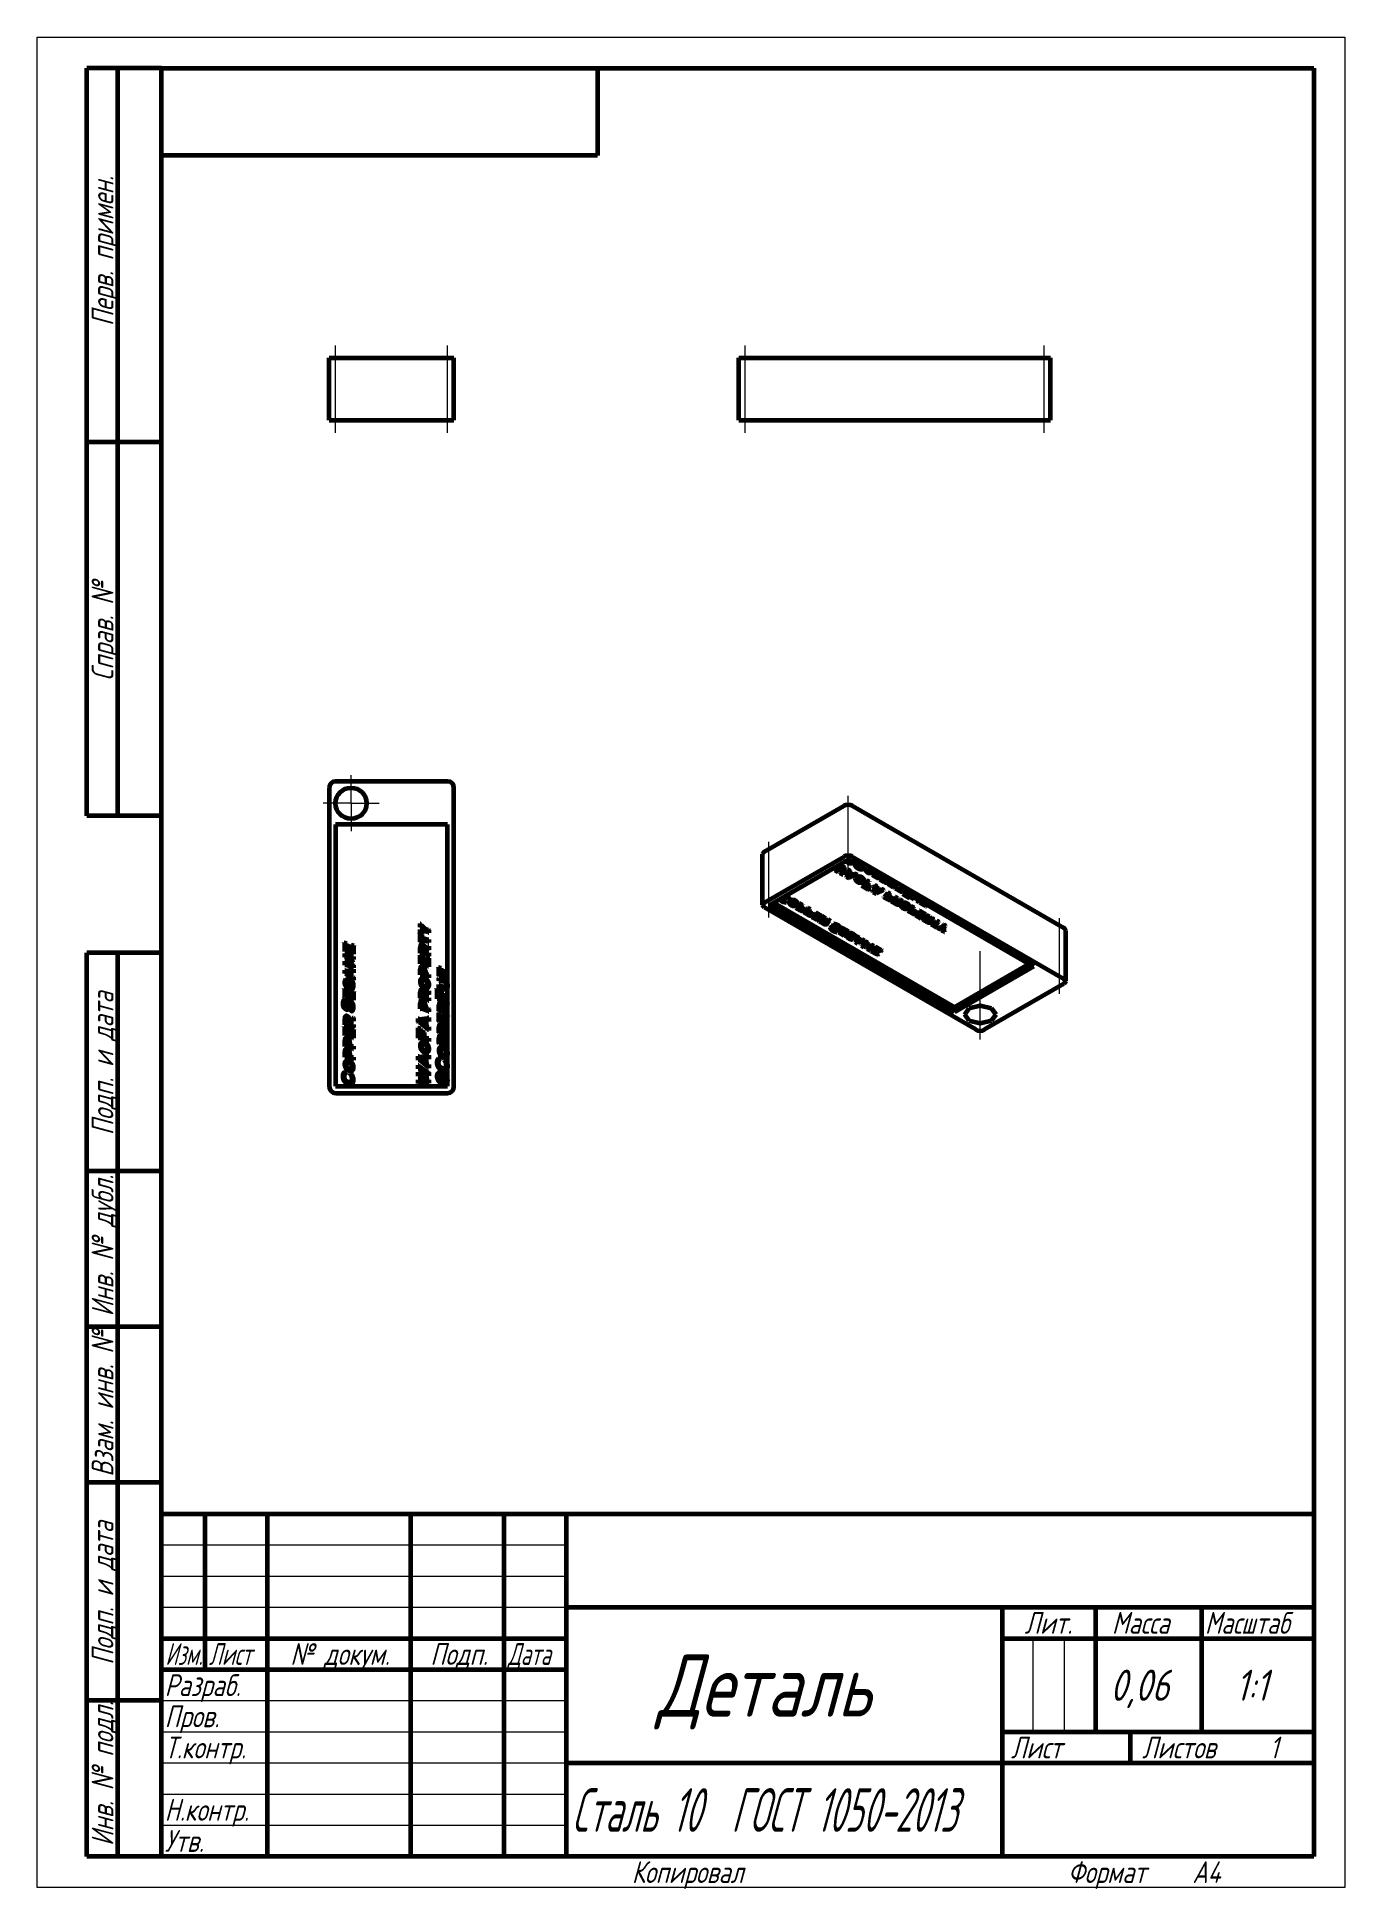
# Model space of a CAD drawing. Header units: millimetres. Extents: x 0 to 210, y 0 to 297.
import ezdxf

# ---------------------------------------------------------------- set-up
doc = ezdxf.new("R2010")
doc.units = ezdxf.units.MM
for name, pattern in [('K5LT_AXLED', [19.5, 15, -1.5, 1.5, -1.5]), ('K5LT_BASIC', [0]), ('K5LT_THIN', [0])]:
    doc.linetypes.add(name, pattern=pattern)
doc.layers.add('Системный слой', color=7, linetype='Continuous')
doc.styles.add('KTEXTSTYLE', font='GOST_AU.SHX', dxfattribs={"width": 0.96, "height": 5})

# ---------------------------------------------------------------- blocks, each defined once
blk = doc.blocks.new('U0')
at = {"layer": 'Системный слой', "color": 30, "linetype": 'K5LT_AXLED', "lineweight": 18, "true_color": 0xff8000}
for q in [(50.42, 178.52), (45.92, 174.02), (54.92, 174.02), (50.42, 169.52)]:
    blk.add_line((50.42, 174.02), q, dxfattribs=at)
blk = doc.blocks.new('U1')
at = {"layer": 'Системный слой', "color": 143, "linetype": 'K5LT_BASIC', "lineweight": 60, "true_color": 0x33acca}
for p, q in [((116.5, 157.7), (116.79, 158.11)), ((116.79, 157.29), (116.5, 157.7))]:
    blk.add_line(p, q, dxfattribs=at)
blk = doc.blocks.new('U2')
at = {"layer": 'Системный слой', "color": 143, "linetype": 'K5LT_BASIC', "lineweight": 60, "true_color": 0x33acca}
for p, q in [((148.94, 140.14), (149.67, 141.16)), ((149.67, 139.12), (148.94, 140.14)), ((149.67, 141.16), (151.44, 141.59)), ((151.44, 141.59), (153.21, 141.16)), ((153.21, 141.16), (153.94, 140.14)), ((153.94, 140.14), (153.21, 139.12)), ((151.44, 138.7), (149.67, 139.12)), ((153.21, 139.12), (151.44, 138.7))]:
    blk.add_line(p, q, dxfattribs=at)
blk = doc.blocks.new('U3')
at = {"layer": 'Системный слой', "color": 143, "linetype": 'K5LT_BASIC', "lineweight": 60, "true_color": 0x33acca}
for p, q in [((164.88, 145.86), (165.17, 145.45)), ((165.17, 145.45), (164.88, 145.04))]:
    blk.add_line(p, q, dxfattribs=at)
blk = doc.blocks.new('U4')
at = {"layer": 'Системный слой', "color": 143, "linetype": 'K5LT_BASIC', "lineweight": 60, "true_color": 0x33acca}
for p, q in [((127.7, 153.96), (127.69, 153.94)), ((127.69, 153.94), (127.69, 153.92)), ((127.69, 153.92), (127.69, 153.91)), ((127.69, 153.91), (127.69, 153.9)), ((127.69, 153.9), (127.69, 153.9)), ((127.71, 153.97), (127.7, 153.96))]:
    blk.add_line(p, q, dxfattribs=at)
blk = doc.blocks.new('U5')
at = {"layer": 'Системный слой', "color": 143, "linetype": 'K5LT_BASIC', "lineweight": 60, "true_color": 0x33acca}
for p, q in [((138.56, 158.57), (138.55, 158.58)), ((138.57, 158.55), (138.56, 158.57)), ((138.57, 158.54), (138.57, 158.55)), ((138.57, 158.53), (138.57, 158.54)), ((138.57, 158.53), (138.57, 158.53)), ((138.57, 158.53), (138.57, 158.53))]:
    blk.add_line(p, q, dxfattribs=at)
blk = doc.blocks.new('U6')
at = {"layer": 'Системный слой', "color": 143, "linetype": 'K5LT_BASIC', "lineweight": 60, "true_color": 0x33acca}
for p, q in [((143.65, 155.63), (143.63, 155.65)), ((143.65, 155.62), (143.65, 155.63)), ((143.66, 155.6), (143.65, 155.62)), ((143.65, 155.59), (143.66, 155.6)), ((143.65, 155.59), (143.65, 155.59)), ((143.66, 155.6), (143.66, 155.6))]:
    blk.add_line(p, q, dxfattribs=at)
blk = doc.blocks.new('U7')
at = {"layer": 'Системный слой', "color": 143, "linetype": 'K5LT_BASIC', "lineweight": 60, "true_color": 0x33acca}
for p, q in [((140.16, 159.28), (140.16, 159.29)), ((140.16, 159.27), (140.16, 159.28)), ((140.16, 159.28), (140.16, 159.28)), ((140.16, 159.26), (140.16, 159.27)), ((140.16, 159.25), (140.16, 159.26)), ((140.16, 159.24), (140.16, 159.25))]:
    blk.add_line(p, q, dxfattribs=at)
blk = doc.blocks.new('U8')
at = {"layer": 'Системный слой', "color": 143, "linetype": 'K5LT_BASIC', "lineweight": 60, "true_color": 0x33acca}
for p, q in [((133.53, 160.1), (133.53, 160.11)), ((133.53, 160.08), (133.53, 160.1)), ((133.53, 160.1), (133.53, 160.1)), ((133.53, 160.1), (133.53, 160.1)), ((133.53, 160.07), (133.53, 160.08)), ((133.53, 160.06), (133.53, 160.07))]:
    blk.add_line(p, q, dxfattribs=at)
blk = doc.blocks.new('U9')
at = {"layer": 'Системный слой', "color": 143, "linetype": 'K5LT_BASIC', "lineweight": 60, "true_color": 0x33acca}
for p, q in [((133.59, 160.59), (133.6, 160.61)), ((133.59, 160.58), (133.59, 160.59)), ((133.6, 160.62), (133.6, 160.63)), ((133.6, 160.63), (133.6, 160.63)), ((133.6, 160.61), (133.6, 160.62)), ((133.6, 160.62), (133.6, 160.62))]:
    blk.add_line(p, q, dxfattribs=at)
blk = doc.blocks.new('U10')
at = {"layer": 'Системный слой', "color": 143, "linetype": 'K5LT_BASIC', "lineweight": 60, "true_color": 0x33acca}
for p, q in [((124.42, 156.14), (124.39, 156.09)), ((124.44, 156.19), (124.42, 156.14)), ((124.43, 156.32), (124.44, 156.29)), ((124.44, 156.29), (124.45, 156.26)), ((124.45, 156.24), (124.44, 156.19)), ((124.45, 156.26), (124.45, 156.24))]:
    blk.add_line(p, q, dxfattribs=at)
blk = doc.blocks.new('U11')
at = {"layer": 'Системный слой', "color": 143, "linetype": 'K5LT_BASIC', "lineweight": 60, "true_color": 0x33acca}
for p, q in [((136.97, 158.75), (136.96, 158.73)), ((136.97, 158.83), (136.98, 158.81)), ((136.98, 158.77), (136.97, 158.75)), ((136.98, 158.81), (136.98, 158.8)), ((136.98, 158.8), (136.99, 158.78)), ((136.99, 158.78), (136.98, 158.77))]:
    blk.add_line(p, q, dxfattribs=at)
blk = doc.blocks.new('U12')
at = {"layer": 'Системный слой', "color": 143, "linetype": 'K5LT_BASIC', "lineweight": 60, "true_color": 0x33acca}
for p, q in [((133.67, 150.47), (133.66, 150.46)), ((133.66, 150.46), (133.66, 150.46)), ((133.66, 150.46), (133.66, 150.46)), ((133.66, 150.46), (133.66, 150.45)), ((133.68, 150.49), (133.67, 150.48)), ((133.67, 150.48), (133.67, 150.47))]:
    blk.add_line(p, q, dxfattribs=at)
blk = doc.blocks.new('U13')
at = {"layer": 'Системный слой', "color": 143, "linetype": 'K5LT_BASIC', "lineweight": 60, "true_color": 0x33acca}
for p, q in [((134.65, 159.56), (134.64, 159.55)), ((134.64, 159.55), (134.64, 159.55)), ((134.64, 159.55), (134.65, 159.53)), ((134.65, 159.57), (134.65, 159.56)), ((134.65, 159.53), (134.65, 159.52)), ((134.65, 159.52), (134.67, 159.5))]:
    blk.add_line(p, q, dxfattribs=at)
blk = doc.blocks.new('U14')
at = {"layer": 'Системный слой', "color": 143, "linetype": 'K5LT_BASIC', "lineweight": 60, "true_color": 0x33acca}
for p, q in [((144.98, 153.84), (144.97, 153.83)), ((144.97, 153.83), (144.97, 153.83)), ((144.97, 153.83), (144.98, 153.81)), ((144.98, 153.85), (144.98, 153.84)), ((144.98, 153.81), (144.99, 153.79)), ((144.99, 153.79), (145, 153.77))]:
    blk.add_line(p, q, dxfattribs=at)
blk = doc.blocks.new('U15')
at = {"layer": 'Системный слой', "color": 143, "linetype": 'K5LT_BASIC', "lineweight": 60, "true_color": 0x33acca}
for p, q in [((130.63, 164.8), (130.62, 164.8)), ((130.64, 164.8), (130.63, 164.8)), ((130.65, 164.8), (130.64, 164.8))]:
    blk.add_line(p, q, dxfattribs=at)
blk = doc.blocks.new('U16')
at = {"layer": 'Системный слой', "color": 143, "linetype": 'K5LT_BASIC', "lineweight": 60, "true_color": 0x33acca}
for p, q in [((132.47, 161.63), (132.43, 161.58)), ((132.49, 161.69), (132.47, 161.63)), ((132.49, 161.8), (132.49, 161.78)), ((132.49, 161.78), (132.5, 161.76)), ((132.5, 161.74), (132.49, 161.69)), ((132.5, 161.76), (132.5, 161.74))]:
    blk.add_line(p, q, dxfattribs=at)
blk = doc.blocks.new('U17')
at = {"layer": 'Системный слой', "color": 143, "linetype": 'K5LT_BASIC', "lineweight": 60, "true_color": 0x33acca}
for p, q in [((127.41, 153.96), (127.42, 154.02)), ((127.41, 153.93), (127.41, 153.96)), ((127.42, 153.91), (127.41, 153.93)), ((127.42, 154.02), (127.44, 154.08)), ((127.42, 153.88), (127.42, 153.91)), ((127.44, 154.08), (127.48, 154.13))]:
    blk.add_line(p, q, dxfattribs=at)
blk = doc.blocks.new('U18')
at = {"layer": 'Системный слой', "color": 143, "linetype": 'K5LT_BASIC', "lineweight": 60, "true_color": 0x33acca}
for p, q in [((133.23, 161.57), (133.24, 161.59)), ((133.24, 161.6), (133.24, 161.61)), ((133.24, 161.61), (133.24, 161.61)), ((133.24, 161.61), (133.24, 161.61)), ((133.24, 161.61), (133.24, 161.61)), ((133.24, 161.59), (133.24, 161.6))]:
    blk.add_line(p, q, dxfattribs=at)
blk = doc.blocks.new('U19')
at = {"layer": 'Системный слой', "color": 143, "linetype": 'K5LT_BASIC', "lineweight": 60, "true_color": 0x33acca}
for p, q in [((145.57, 154.45), (145.58, 154.46)), ((145.58, 154.46), (145.59, 154.47)), ((145.59, 154.48), (145.59, 154.49)), ((145.59, 154.49), (145.59, 154.49)), ((145.59, 154.49), (145.59, 154.49)), ((145.59, 154.47), (145.59, 154.48))]:
    blk.add_line(p, q, dxfattribs=at)
blk = doc.blocks.new('U20')
at = {"layer": 'Системный слой', "color": 143, "linetype": 'K5LT_BASIC', "lineweight": 60, "true_color": 0x33acca}
for p, q in [((138.49, 157.91), (138.46, 157.86)), ((138.51, 157.95), (138.49, 157.91)), ((138.51, 158.04), (138.52, 158.03)), ((138.52, 158), (138.51, 157.95)), ((138.52, 158.03), (138.52, 158.01)), ((138.52, 158.01), (138.52, 158))]:
    blk.add_line(p, q, dxfattribs=at)
blk = doc.blocks.new('U21')
at = {"layer": 'Системный слой', "color": 143, "linetype": 'K5LT_BASIC', "lineweight": 60, "true_color": 0x33acca}
for p, q in [((131.69, 161.85), (131.72, 161.91)), ((131.69, 161.79), (131.69, 161.85)), ((131.69, 161.77), (131.69, 161.79)), ((131.69, 161.75), (131.69, 161.77)), ((131.69, 161.73), (131.69, 161.75)), ((131.72, 161.91), (131.76, 161.96))]:
    blk.add_line(p, q, dxfattribs=at)
blk = doc.blocks.new('U22')
at = {"layer": 'Системный слой', "color": 143, "linetype": 'K5LT_BASIC', "lineweight": 60, "true_color": 0x33acca}
for p, q in [((136.61, 159.63), (136.62, 159.64)), ((136.62, 159.66), (136.62, 159.67)), ((136.62, 159.65), (136.62, 159.66)), ((136.62, 159.66), (136.62, 159.66)), ((136.62, 159.66), (136.62, 159.66)), ((136.62, 159.64), (136.62, 159.65))]:
    blk.add_line(p, q, dxfattribs=at)
blk = doc.blocks.new('U23')
at = {"layer": 'Системный слой', "color": 143, "linetype": 'K5LT_BASIC', "lineweight": 60, "true_color": 0x33acca}
for p, q in [((131.36, 152.58), (131.33, 152.53)), ((131.35, 152.8), (131.37, 152.75)), ((131.38, 152.62), (131.36, 152.58)), ((131.37, 152.75), (131.38, 152.71)), ((131.38, 152.71), (131.39, 152.67)), ((131.39, 152.67), (131.38, 152.62))]:
    blk.add_line(p, q, dxfattribs=at)
blk = doc.blocks.new('U24')
at = {"layer": 'Системный слой', "color": 143, "linetype": 'K5LT_BASIC', "lineweight": 60, "true_color": 0x33acca}
for p, q in [((130.18, 153.29), (130.19, 153.3)), ((130.18, 153.27), (130.18, 153.29)), ((130.19, 153.31), (130.19, 153.32)), ((130.19, 153.32), (130.19, 153.32)), ((130.19, 153.3), (130.19, 153.31)), ((130.19, 153.31), (130.19, 153.31))]:
    blk.add_line(p, q, dxfattribs=at)
blk = doc.blocks.new('U25')
at = {"layer": 'Системный слой', "color": 143, "linetype": 'K5LT_BASIC', "lineweight": 60, "true_color": 0x33acca}
for p, q in [((133.27, 163.28), (133.27, 163.29)), ((133.28, 163.27), (133.27, 163.28)), ((133.27, 163.28), (133.27, 163.28))]:
    blk.add_line(p, q, dxfattribs=at)
blk = doc.blocks.new('U26')
at = {"layer": 'Системный слой', "color": 143, "linetype": 'K5LT_BASIC', "lineweight": 60, "true_color": 0x33acca}
for p, q in [((131.65, 152.63), (131.65, 152.64)), ((131.65, 152.64), (131.65, 152.64)), ((131.65, 152.62), (131.65, 152.63)), ((131.65, 152.61), (131.65, 152.62)), ((131.65, 152.59), (131.65, 152.61)), ((131.65, 152.58), (131.65, 152.59))]:
    blk.add_line(p, q, dxfattribs=at)
blk = doc.blocks.new('U27')
at = {"layer": 'Системный слой', "color": 143, "linetype": 'K5LT_BASIC', "lineweight": 60, "true_color": 0x33acca}
for p, q in [((130.23, 164.92), (130.22, 164.95)), ((130.25, 164.9), (130.23, 164.92)), ((130.27, 164.87), (130.25, 164.9))]:
    blk.add_line(p, q, dxfattribs=at)
blk = doc.blocks.new('U28')
at = {"layer": 'Системный слой', "color": 143, "linetype": 'K5LT_BASIC', "lineweight": 60, "true_color": 0x33acca}
for p, q in [((130.05, 152.65), (130.06, 152.7)), ((130.05, 152.61), (130.05, 152.65)), ((130.07, 152.57), (130.05, 152.61)), ((130.06, 152.7), (130.08, 152.75)), ((130.09, 152.53), (130.07, 152.57)), ((130.08, 152.75), (130.11, 152.8))]:
    blk.add_line(p, q, dxfattribs=at)
blk = doc.blocks.new('U29')
at = {"layer": 'Системный слой', "color": 143, "linetype": 'K5LT_BASIC', "lineweight": 60, "true_color": 0x33acca}
for p, q in [((143.58, 154.97), (143.54, 154.92)), ((143.6, 155.02), (143.58, 154.97)), ((143.6, 155.1), (143.6, 155.09)), ((143.6, 155.09), (143.6, 155.08)), ((143.6, 155.08), (143.6, 155.07)), ((143.6, 155.07), (143.6, 155.02))]:
    blk.add_line(p, q, dxfattribs=at)
blk = doc.blocks.new('U30')
at = {"layer": 'Системный слой', "color": 143, "linetype": 'K5LT_BASIC', "lineweight": 60, "true_color": 0x33acca}
for p, q in [((140.83, 158.68), (140.82, 158.67)), ((140.82, 158.67), (140.82, 158.67)), ((140.82, 158.67), (140.82, 158.67)), ((140.82, 158.67), (140.82, 158.66)), ((140.84, 158.7), (140.83, 158.69)), ((140.83, 158.69), (140.83, 158.68))]:
    blk.add_line(p, q, dxfattribs=at)
blk = doc.blocks.new('U31')
at = {"layer": 'Системный слой', "color": 143, "linetype": 'K5LT_BASIC', "lineweight": 60, "true_color": 0x33acca}
for p, q in [((144.43, 154.01), (144.44, 154.02)), ((144.44, 154.05), (144.44, 154.06)), ((144.44, 154.06), (144.44, 154.06)), ((144.44, 154.04), (144.44, 154.05)), ((144.44, 154.05), (144.44, 154.05)), ((144.44, 154.02), (144.44, 154.04))]:
    blk.add_line(p, q, dxfattribs=at)
blk = doc.blocks.new('U32')
at = {"layer": 'Системный слой', "color": 143, "linetype": 'K5LT_BASIC', "lineweight": 60, "true_color": 0x33acca}
for p, q in [((122.07, 157.78), (122.02, 157.7)), ((122.11, 157.86), (122.07, 157.78)), ((122.08, 158.11), (122.1, 158.05)), ((122.1, 158.05), (122.11, 158)), ((122.11, 158), (122.12, 157.95)), ((122.12, 157.95), (122.11, 157.86))]:
    blk.add_line(p, q, dxfattribs=at)
blk = doc.blocks.new('U33')
at = {"layer": 'Системный слой', "color": 143, "linetype": 'K5LT_BASIC', "lineweight": 60, "true_color": 0x33acca}
for p, q in [((140.85, 156.51), (140.83, 156.49)), ((140.84, 156.59), (140.85, 156.58)), ((140.85, 156.58), (140.86, 156.56)), ((140.86, 156.55), (140.85, 156.53)), ((140.85, 156.53), (140.85, 156.51)), ((140.86, 156.56), (140.86, 156.55))]:
    blk.add_line(p, q, dxfattribs=at)
blk = doc.blocks.new('U34')
at = {"layer": 'Системный слой', "color": 143, "linetype": 'K5LT_BASIC', "lineweight": 60, "true_color": 0x33acca}
for p, q in [((122.55, 157.85), (122.56, 157.86)), ((122.56, 157.88), (122.56, 157.89)), ((122.56, 157.89), (122.56, 157.89)), ((122.56, 157.87), (122.56, 157.88)), ((122.56, 157.88), (122.56, 157.88)), ((122.56, 157.86), (122.56, 157.87))]:
    blk.add_line(p, q, dxfattribs=at)
blk = doc.blocks.new('U35')
at = {"layer": 'Системный слой', "color": 143, "linetype": 'K5LT_BASIC', "lineweight": 60, "true_color": 0x33acca}
for p, q in [((140.09, 158.72), (140.1, 158.73)), ((140.1, 158.76), (140.1, 158.77)), ((140.1, 158.75), (140.1, 158.76)), ((140.1, 158.76), (140.1, 158.76)), ((140.1, 158.74), (140.1, 158.75)), ((140.1, 158.73), (140.1, 158.74))]:
    blk.add_line(p, q, dxfattribs=at)
blk = doc.blocks.new('U36')
at = {"layer": 'Системный слой', "color": 143, "linetype": 'K5LT_BASIC', "lineweight": 60, "true_color": 0x33acca}
for p, q in [((120.35, 159.25), (120.43, 159.19)), ((120.43, 159.19), (120.5, 159.14)), ((120.5, 159.14), (120.56, 159.09))]:
    blk.add_line(p, q, dxfattribs=at)
blk = doc.blocks.new('U37')
at = {"layer": 'Системный слой', "color": 143, "linetype": 'K5LT_BASIC', "lineweight": 60, "true_color": 0x33acca}
for p, q in [((131.25, 162.78), (131.23, 162.8)), ((131.26, 162.77), (131.25, 162.78)), ((131.27, 162.75), (131.26, 162.77)), ((131.26, 162.73), (131.27, 162.74)), ((131.26, 162.72), (131.26, 162.73)), ((131.27, 162.74), (131.27, 162.75))]:
    blk.add_line(p, q, dxfattribs=at)
blk = doc.blocks.new('U38')
at = {"layer": 'Системный слой', "color": 143, "linetype": 'K5LT_BASIC', "lineweight": 60, "true_color": 0x33acca}
for p, q in [((129.35, 162.67), (129.34, 162.64)), ((129.34, 162.64), (129.34, 162.62)), ((129.34, 162.62), (129.34, 162.62)), ((129.34, 162.62), (129.34, 162.62)), ((129.34, 162.62), (129.34, 162.61)), ((129.35, 162.71), (129.35, 162.67))]:
    blk.add_line(p, q, dxfattribs=at)
blk = doc.blocks.new('U39')
at = {"layer": 'Системный слой', "color": 143, "linetype": 'K5LT_BASIC', "lineweight": 60, "true_color": 0x33acca}
for p, q in [((141.11, 156.4), (141.07, 156.35)), ((141.13, 156.45), (141.11, 156.4)), ((141.12, 156.58), (141.13, 156.55)), ((141.13, 156.55), (141.13, 156.53)), ((141.13, 156.53), (141.13, 156.5)), ((141.13, 156.5), (141.13, 156.45))]:
    blk.add_line(p, q, dxfattribs=at)
blk = doc.blocks.new('U40')
at = {"layer": 'Системный слой', "color": 143, "linetype": 'K5LT_BASIC', "lineweight": 60, "true_color": 0x33acca}
for p, q in [((134.84, 149.65), (134.85, 149.67)), ((134.85, 149.69), (134.85, 149.7)), ((134.85, 149.7), (134.85, 149.7)), ((134.85, 149.68), (134.85, 149.69)), ((134.85, 149.69), (134.85, 149.69)), ((134.85, 149.67), (134.85, 149.68))]:
    blk.add_line(p, q, dxfattribs=at)
blk = doc.blocks.new('U41')
at = {"layer": 'Системный слой', "color": 143, "linetype": 'K5LT_BASIC', "lineweight": 60, "true_color": 0x33acca}
for p, q in [((142.73, 157.46), (142.74, 157.47)), ((142.73, 157.44), (142.73, 157.46)), ((142.74, 157.48), (142.74, 157.49)), ((142.74, 157.49), (142.74, 157.49)), ((142.74, 157.47), (142.74, 157.48)), ((142.74, 157.48), (142.74, 157.48))]:
    blk.add_line(p, q, dxfattribs=at)
blk = doc.blocks.new('U42')
at = {"layer": 'Системный слой', "color": 143, "linetype": 'K5LT_BASIC', "lineweight": 60, "true_color": 0x33acca}
for p, q in [((128.94, 153.92), (128.9, 153.86)), ((128.96, 153.98), (128.94, 153.92)), ((128.96, 154.08), (128.97, 154.07)), ((128.97, 154.04), (128.96, 153.98)), ((128.97, 154.07), (128.97, 154.05)), ((128.97, 154.05), (128.97, 154.04))]:
    blk.add_line(p, q, dxfattribs=at)
blk = doc.blocks.new('U43')
at = {"layer": 'Системный слой', "color": 143, "linetype": 'K5LT_BASIC', "lineweight": 60, "true_color": 0x33acca}
for p, q in [((123.18, 156.86), (123.14, 156.81)), ((123.18, 157.04), (123.2, 157.01)), ((123.2, 156.91), (123.18, 156.86)), ((123.2, 157.01), (123.2, 156.98)), ((123.2, 156.98), (123.2, 156.96)), ((123.2, 156.96), (123.2, 156.91))]:
    blk.add_line(p, q, dxfattribs=at)
blk = doc.blocks.new('U44')
at = {"layer": 'Системный слой', "color": 143, "linetype": 'K5LT_BASIC', "lineweight": 60, "true_color": 0x33acca}
for p, q in [((125.88, 155.81), (125.87, 155.81)), ((125.87, 155.78), (125.88, 155.79)), ((125.87, 155.76), (125.87, 155.78)), ((125.88, 155.8), (125.88, 155.81)), ((125.88, 155.79), (125.88, 155.8)), ((125.88, 155.8), (125.88, 155.8))]:
    blk.add_line(p, q, dxfattribs=at)
blk = doc.blocks.new('U45')
at = {"layer": 'Системный слой', "color": 143, "linetype": 'K5LT_BASIC', "lineweight": 60, "true_color": 0x33acca}
for p, q in [((128.65, 154.01), (128.67, 154.03)), ((128.67, 154.06), (128.68, 154.08)), ((128.67, 154.03), (128.67, 154.06)), ((128.68, 154.08), (128.68, 154.09)), ((128.68, 154.09), (128.68, 154.09)), ((128.68, 154.08), (128.68, 154.08))]:
    blk.add_line(p, q, dxfattribs=at)
blk = doc.blocks.new('U46')
at = {"layer": 'Системный слой', "color": 143, "linetype": 'K5LT_BASIC', "lineweight": 60, "true_color": 0x33acca}
for p, q in [((129.35, 153.92), (129.36, 153.93)), ((129.36, 153.93), (129.37, 153.94)), ((129.37, 153.95), (129.37, 153.96)), ((129.37, 153.96), (129.37, 153.96)), ((129.37, 153.96), (129.37, 153.96)), ((129.37, 153.94), (129.37, 153.95))]:
    blk.add_line(p, q, dxfattribs=at)
blk = doc.blocks.new('U47')
at = {"layer": 'Системный слой', "color": 143, "linetype": 'K5LT_BASIC', "lineweight": 60, "true_color": 0x33acca}
for p, q in [((142.03, 155.87), (142.04, 155.88)), ((142.03, 155.85), (142.03, 155.87)), ((142.04, 155.89), (142.04, 155.9)), ((142.04, 155.9), (142.04, 155.9)), ((142.04, 155.88), (142.04, 155.89)), ((142.04, 155.89), (142.04, 155.89))]:
    blk.add_line(p, q, dxfattribs=at)
blk = doc.blocks.new('U48')
at = {"layer": 'Системный слой', "color": 143, "linetype": 'K5LT_BASIC', "lineweight": 60, "true_color": 0x33acca}
for p, q in [((130.3, 152.67), (130.29, 152.65)), ((130.29, 152.65), (130.29, 152.64)), ((130.29, 152.64), (130.29, 152.62)), ((130.29, 152.62), (130.29, 152.6)), ((130.29, 152.6), (130.31, 152.57)), ((130.31, 152.57), (130.33, 152.53))]:
    blk.add_line(p, q, dxfattribs=at)
blk = doc.blocks.new('U49')
at = {"layer": 'Системный слой', "color": 143, "linetype": 'K5LT_BASIC', "lineweight": 60, "true_color": 0x33acca}
for p, q in [((130.37, 162.04), (130.37, 162.03)), ((130.37, 162.03), (130.37, 162.02)), ((130.37, 162.02), (130.37, 162.01)), ((130.37, 162.01), (130.37, 162)), ((130.37, 162), (130.38, 161.98)), ((130.38, 161.98), (130.39, 161.97))]:
    blk.add_line(p, q, dxfattribs=at)
blk = doc.blocks.new('U50')
at = {"layer": 'Системный слой', "color": 143, "linetype": 'K5LT_BASIC', "lineweight": 60, "true_color": 0x33acca}
for p, q in [((145.35, 153.65), (145.36, 153.67)), ((145.35, 153.64), (145.35, 153.65)), ((145.36, 153.71), (145.36, 153.72)), ((145.36, 153.7), (145.36, 153.71)), ((145.36, 153.71), (145.36, 153.71)), ((145.36, 153.67), (145.36, 153.7))]:
    blk.add_line(p, q, dxfattribs=at)
blk = doc.blocks.new('U51')
at = {"layer": 'Системный слой', "color": 143, "linetype": 'K5LT_BASIC', "lineweight": 60, "true_color": 0x33acca}
for p, q in [((130.9, 164.37), (130.75, 164.34)), ((131.03, 164.43), (130.9, 164.37)), ((131.14, 164.52), (131.03, 164.43))]:
    blk.add_line(p, q, dxfattribs=at)
blk = doc.blocks.new('U52')
at = {"layer": 'Системный слой', "color": 143, "linetype": 'K5LT_BASIC', "lineweight": 60, "true_color": 0x33acca}
for p, q in [((122.92, 156.97), (122.9, 156.95)), ((122.91, 157.05), (122.92, 157.04)), ((122.92, 157.04), (122.92, 157.02)), ((122.92, 157.02), (122.93, 157.01)), ((122.93, 157.01), (122.92, 156.99)), ((122.92, 156.99), (122.92, 156.97))]:
    blk.add_line(p, q, dxfattribs=at)
blk = doc.blocks.new('U53')
at = {"layer": 'Системный слой', "color": 143, "linetype": 'K5LT_BASIC', "lineweight": 60, "true_color": 0x33acca}
for p, q in [((125.35, 155.63), (125.35, 155.64)), ((125.35, 155.64), (125.35, 155.64)), ((125.35, 155.62), (125.35, 155.63)), ((125.35, 155.63), (125.35, 155.63)), ((125.35, 155.6), (125.35, 155.62)), ((125.35, 155.59), (125.35, 155.6))]:
    blk.add_line(p, q, dxfattribs=at)
blk = doc.blocks.new('U54')
at = {"layer": 'Системный слой', "color": 143, "linetype": 'K5LT_BASIC', "lineweight": 60, "true_color": 0x33acca}
for p, q in [((126.63, 154.82), (126.62, 154.8)), ((126.63, 154.91), (126.64, 154.89)), ((126.64, 154.84), (126.63, 154.82)), ((126.64, 154.89), (126.64, 154.87)), ((126.64, 154.87), (126.64, 154.86)), ((126.64, 154.86), (126.64, 154.84))]:
    blk.add_line(p, q, dxfattribs=at)
blk = doc.blocks.new('U55')
at = {"layer": 'Системный слой', "color": 143, "linetype": 'K5LT_BASIC', "lineweight": 60, "true_color": 0x33acca}
for p, q in [((144.47, 155.09), (144.48, 155.1)), ((144.48, 155.12), (144.48, 155.13)), ((144.48, 155.13), (144.48, 155.13)), ((144.48, 155.11), (144.48, 155.12)), ((144.48, 155.12), (144.48, 155.12)), ((144.48, 155.1), (144.48, 155.11))]:
    blk.add_line(p, q, dxfattribs=at)
blk = doc.blocks.new('U56')
at = {"layer": 'Системный слой', "color": 143, "linetype": 'K5LT_BASIC', "lineweight": 60, "true_color": 0x33acca}
for p, q in [((119.27, 158.48), (119.19, 158.58)), ((119.38, 158.38), (119.27, 158.48)), ((119.52, 158.29), (119.38, 158.38))]:
    blk.add_line(p, q, dxfattribs=at)
blk = doc.blocks.new('U57')
at = {"layer": 'Системный слой', "color": 143, "linetype": 'K5LT_BASIC', "lineweight": 60, "true_color": 0x33acca}
for p, q in [((142.55, 156.02), (142.56, 156.04)), ((142.56, 156.06), (142.56, 156.07)), ((142.56, 156.07), (142.56, 156.07)), ((142.56, 156.05), (142.56, 156.06)), ((142.56, 156.06), (142.56, 156.06)), ((142.56, 156.04), (142.56, 156.05))]:
    blk.add_line(p, q, dxfattribs=at)
blk = doc.blocks.new('U58')
at = {"layer": 'Системный слой', "color": 143, "linetype": 'K5LT_BASIC', "lineweight": 60, "true_color": 0x33acca}
for p, q in [((135.3, 162.02), (135.26, 162)), ((135.34, 162.05), (135.3, 162.02)), ((135.37, 162.08), (135.34, 162.05))]:
    blk.add_line(p, q, dxfattribs=at)
blk = doc.blocks.new('U59')
at = {"layer": 'Системный слой', "color": 143, "linetype": 'K5LT_BASIC', "lineweight": 60, "true_color": 0x33acca}
for p, q in [((138.96, 157.59), (138.97, 157.65)), ((138.96, 157.57), (138.96, 157.59)), ((138.96, 157.55), (138.96, 157.57)), ((138.97, 157.54), (138.96, 157.55)), ((138.97, 157.65), (138.99, 157.71)), ((138.99, 157.71), (139.03, 157.76))]:
    blk.add_line(p, q, dxfattribs=at)
blk = doc.blocks.new('U60')
at = {"layer": 'Системный слой', "color": 143, "linetype": 'K5LT_BASIC', "lineweight": 60, "true_color": 0x33acca}
for p, q in [((138.68, 157.64), (138.7, 157.73)), ((138.69, 157.59), (138.68, 157.64)), ((138.7, 157.54), (138.69, 157.59)), ((138.7, 157.73), (138.73, 157.82)), ((138.72, 157.49), (138.7, 157.54)), ((138.73, 157.82), (138.79, 157.9))]:
    blk.add_line(p, q, dxfattribs=at)
blk = doc.blocks.new('U61')
at = {"layer": 'Системный слой', "color": 143, "linetype": 'K5LT_BASIC', "lineweight": 60, "true_color": 0x33acca}
for p, q in [((138.23, 158.02), (138.22, 158)), ((138.23, 158.1), (138.24, 158.09)), ((138.24, 158.04), (138.23, 158.02)), ((138.24, 158.09), (138.24, 158.07)), ((138.24, 158.07), (138.24, 158.06)), ((138.24, 158.06), (138.24, 158.04))]:
    blk.add_line(p, q, dxfattribs=at)
blk = doc.blocks.new('U62')
at = {"layer": 'Системный слой', "color": 143, "linetype": 'K5LT_BASIC', "lineweight": 60, "true_color": 0x33acca}
for p, q in [((130.03, 164.83), (130.04, 164.82)), ((130.04, 164.82), (130.04, 164.81)), ((130.04, 164.81), (130.05, 164.8))]:
    blk.add_line(p, q, dxfattribs=at)
blk = doc.blocks.new('U63')
at = {"layer": 'Системный слой', "color": 143, "linetype": 'K5LT_BASIC', "lineweight": 60, "true_color": 0x33acca}
for p, q in [((125.04, 156.41), (125.05, 156.42)), ((125.05, 156.42), (125.06, 156.43)), ((125.06, 156.44), (125.06, 156.45)), ((125.06, 156.45), (125.06, 156.45)), ((125.06, 156.45), (125.06, 156.45)), ((125.06, 156.43), (125.06, 156.44))]:
    blk.add_line(p, q, dxfattribs=at)
blk = doc.blocks.new('U64')
at = {"layer": 'Системный слой', "color": 143, "linetype": 'K5LT_BASIC', "lineweight": 60, "true_color": 0x33acca}
for p, q in [((123.8, 157.14), (123.81, 157.15)), ((123.8, 157.13), (123.8, 157.14)), ((123.81, 157.16), (123.81, 157.17)), ((123.81, 157.17), (123.81, 157.17)), ((123.81, 157.15), (123.81, 157.16)), ((123.81, 157.16), (123.81, 157.16))]:
    blk.add_line(p, q, dxfattribs=at)
blk = doc.blocks.new('U65')
at = {"layer": 'Системный слой', "color": 143, "linetype": 'K5LT_BASIC', "lineweight": 60, "true_color": 0x33acca}
for p, q in [((132.8, 150.98), (132.79, 150.98)), ((132.79, 150.98), (132.79, 150.97)), ((132.79, 150.97), (132.79, 150.96)), ((132.79, 150.96), (132.79, 150.95)), ((132.79, 150.95), (132.8, 150.93)), ((132.8, 150.93), (132.81, 150.92))]:
    blk.add_line(p, q, dxfattribs=at)
blk = doc.blocks.new('U66')
at = {"layer": 'Системный слой', "color": 143, "linetype": 'K5LT_BASIC', "lineweight": 60, "true_color": 0x33acca}
for p, q in [((137.55, 160.43), (137.56, 160.45)), ((137.56, 160.47), (137.56, 160.48)), ((137.56, 160.48), (137.56, 160.48)), ((137.56, 160.46), (137.56, 160.47)), ((137.56, 160.47), (137.56, 160.47)), ((137.56, 160.45), (137.56, 160.46))]:
    blk.add_line(p, q, dxfattribs=at)
blk = doc.blocks.new('U67')
at = {"layer": 'Системный слой', "color": 143, "linetype": 'K5LT_BASIC', "lineweight": 60, "true_color": 0x33acca}
for p, q in [((131.79, 151.58), (131.78, 151.57)), ((131.78, 151.57), (131.78, 151.56)), ((131.78, 151.56), (131.78, 151.55)), ((131.78, 151.55), (131.78, 151.54)), ((131.78, 151.54), (131.79, 151.52)), ((131.79, 151.52), (131.8, 151.5))]:
    blk.add_line(p, q, dxfattribs=at)
blk = doc.blocks.new('U68')
at = {"layer": 'Системный слой', "color": 143, "linetype": 'K5LT_BASIC', "lineweight": 60, "true_color": 0x33acca}
for p, q in [((143.32, 155.08), (143.3, 155.06)), ((143.31, 155.17), (143.32, 155.15)), ((143.32, 155.15), (143.33, 155.14)), ((143.33, 155.1), (143.32, 155.08)), ((143.33, 155.14), (143.33, 155.12)), ((143.33, 155.12), (143.33, 155.1))]:
    blk.add_line(p, q, dxfattribs=at)
blk = doc.blocks.new('U69')
at = {"layer": 'Системный слой', "color": 143, "linetype": 'K5LT_BASIC', "lineweight": 60, "true_color": 0x33acca}
for p, q in [((129.66, 153.14), (129.66, 153.15)), ((129.66, 153.15), (129.66, 153.15)), ((129.66, 153.13), (129.66, 153.14)), ((129.66, 153.14), (129.66, 153.14)), ((129.66, 153.12), (129.66, 153.13)), ((129.66, 153.1), (129.66, 153.12))]:
    blk.add_line(p, q, dxfattribs=at)
blk = doc.blocks.new('U70')
at = {"layer": 'Системный слой', "color": 143, "linetype": 'K5LT_BASIC', "lineweight": 60, "true_color": 0x33acca}
for p, q in [((129.91, 164.73), (129.89, 164.76)), ((129.93, 164.7), (129.91, 164.73)), ((129.95, 164.68), (129.93, 164.7))]:
    blk.add_line(p, q, dxfattribs=at)
blk = doc.blocks.new('U71')
at = {"layer": 'Системный слой', "color": 143, "linetype": 'K5LT_BASIC', "lineweight": 60, "true_color": 0x33acca}
for p, q in [((141.73, 156.67), (141.74, 156.68)), ((141.74, 156.69), (141.74, 156.71)), ((141.74, 156.71), (141.74, 156.71)), ((141.74, 156.71), (141.74, 156.71)), ((141.74, 156.71), (141.74, 156.71)), ((141.74, 156.68), (141.74, 156.69))]:
    blk.add_line(p, q, dxfattribs=at)
blk = doc.blocks.new('U72')
at = {"layer": 'Системный слой', "color": 143, "linetype": 'K5LT_BASIC', "lineweight": 60, "true_color": 0x33acca}
for p, q in [((126.96, 155.37), (126.95, 155.38)), ((126.97, 155.35), (126.96, 155.37)), ((126.97, 155.34), (126.97, 155.35)), ((126.97, 155.33), (126.97, 155.34)), ((126.97, 155.34), (126.97, 155.34)), ((126.97, 155.33), (126.97, 155.33))]:
    blk.add_line(p, q, dxfattribs=at)
blk = doc.blocks.new('U73')
at = {"layer": 'Системный слой', "color": 143, "linetype": 'K5LT_BASIC', "lineweight": 60, "true_color": 0x33acca}
for p, q in [((134.53, 160.86), (134.53, 160.87)), ((134.53, 160.85), (134.53, 160.86)), ((134.53, 160.84), (134.53, 160.85)), ((134.53, 160.83), (134.53, 160.84)), ((134.53, 160.81), (134.53, 160.83)), ((134.53, 160.79), (134.53, 160.81))]:
    blk.add_line(p, q, dxfattribs=at)
blk = doc.blocks.new('U74')
at = {"layer": 'Системный слой', "color": 143, "linetype": 'K5LT_BASIC', "lineweight": 60, "true_color": 0x33acca}
for p, q in [((140.48, 157.39), (140.49, 157.4)), ((140.49, 157.41), (140.5, 157.42)), ((140.49, 157.4), (140.49, 157.41)), ((140.5, 157.42), (140.5, 157.43)), ((140.5, 157.43), (140.5, 157.43)), ((140.5, 157.43), (140.5, 157.43))]:
    blk.add_line(p, q, dxfattribs=at)
blk = doc.blocks.new('U75')
at = {"layer": 'Системный слой', "color": 143, "linetype": 'K5LT_BASIC', "lineweight": 60, "true_color": 0x33acca}
for p, q in [((134.88, 150.13), (134.88, 150.14)), ((134.88, 150.12), (134.88, 150.13)), ((134.88, 150.13), (134.88, 150.13)), ((134.88, 150.11), (134.88, 150.12)), ((134.88, 150.1), (134.88, 150.11)), ((134.88, 150.09), (134.88, 150.1))]:
    blk.add_line(p, q, dxfattribs=at)
blk = doc.blocks.new('U76')
at = {"layer": 'Системный слой', "color": 143, "linetype": 'K5LT_BASIC', "lineweight": 60, "true_color": 0x33acca}
for p, q in [((138.93, 159.83), (138.84, 159.82)), ((139.02, 159.87), (138.93, 159.83)), ((139.09, 159.93), (139.02, 159.87))]:
    blk.add_line(p, q, dxfattribs=at)
blk = doc.blocks.new('U77')
at = {"layer": 'Системный слой', "color": 143, "linetype": 'K5LT_BASIC', "lineweight": 60, "true_color": 0x33acca}
for p, q in [((140.01, 157.65), (140.03, 157.6)), ((140.03, 157.6), (140.04, 157.54)), ((140.04, 157.54), (140.05, 157.49)), ((140, 157.32), (139.95, 157.24)), ((140.04, 157.41), (140, 157.32)), ((140.05, 157.49), (140.04, 157.41))]:
    blk.add_line(p, q, dxfattribs=at)
blk = doc.blocks.new('U78')
at = {"layer": 'Системный слой', "color": 143, "linetype": 'K5LT_BASIC', "lineweight": 60, "true_color": 0x33acca}
for p, q in [((134.57, 150.91), (134.58, 150.92)), ((134.58, 150.92), (134.59, 150.93)), ((134.59, 150.94), (134.59, 150.95)), ((134.59, 150.93), (134.59, 150.94)), ((134.59, 150.94), (134.59, 150.94)), ((134.59, 150.94), (134.59, 150.94))]:
    blk.add_line(p, q, dxfattribs=at)
blk = doc.blocks.new('U79')
at = {"layer": 'Системный слой', "color": 143, "linetype": 'K5LT_BASIC', "lineweight": 60, "true_color": 0x33acca}
for p, q in [((121.81, 157.89), (121.77, 157.84)), ((121.83, 157.94), (121.81, 157.89)), ((121.83, 158.06), (121.84, 158.04)), ((121.84, 158), (121.83, 157.94)), ((121.84, 158.04), (121.84, 158.02)), ((121.84, 158.02), (121.84, 158))]:
    blk.add_line(p, q, dxfattribs=at)
blk = doc.blocks.new('U80')
at = {"layer": 'Системный слой', "color": 143, "linetype": 'K5LT_BASIC', "lineweight": 60, "true_color": 0x33acca}
for p, q in [((142.94, 155.97), (142.95, 155.98)), ((142.95, 155.99), (142.95, 156.01)), ((142.95, 156.01), (142.95, 156.01)), ((142.95, 156.01), (142.95, 156.01)), ((142.95, 156.01), (142.95, 156.01)), ((142.95, 155.98), (142.95, 155.99))]:
    blk.add_line(p, q, dxfattribs=at)
blk = doc.blocks.new('U81')
at = {"layer": 'Системный слой', "color": 143, "linetype": 'K5LT_BASIC', "lineweight": 60, "true_color": 0x33acca}
for p, q in [((138.79, 160.04), (138.76, 160.03)), ((138.82, 160.05), (138.79, 160.04)), ((138.85, 160.07), (138.82, 160.05))]:
    blk.add_line(p, q, dxfattribs=at)
blk = doc.blocks.new('U82')
at = {"layer": 'Системный слой', "color": 143, "linetype": 'K5LT_BASIC', "lineweight": 60, "true_color": 0x33acca}
for p, q in [((131.65, 164.17), (131.64, 164.14)), ((131.64, 164.14), (131.64, 164.09)), ((131.64, 164.09), (131.64, 164.06)), ((131.64, 164.06), (131.65, 164.02)), ((131.67, 164.21), (131.65, 164.17)), ((131.65, 164.02), (131.66, 163.98))]:
    blk.add_line(p, q, dxfattribs=at)
blk = doc.blocks.new('U83')
at = {"layer": 'Системный слой', "color": 143, "linetype": 'K5LT_BASIC', "lineweight": 60, "true_color": 0x33acca}
for p, q in [((129.35, 163.88), (129.33, 163.9)), ((129.36, 163.86), (129.35, 163.88)), ((129.35, 163.82), (129.36, 163.83)), ((129.37, 163.84), (129.36, 163.86)), ((129.36, 163.83), (129.36, 163.84)), ((129.36, 163.84), (129.37, 163.84))]:
    blk.add_line(p, q, dxfattribs=at)
blk = doc.blocks.new('U84')
at = {"layer": 'Системный слой', "color": 143, "linetype": 'K5LT_BASIC', "lineweight": 60, "true_color": 0x33acca}
for p, q in [((133.97, 151.25), (133.98, 151.26)), ((133.98, 151.26), (133.99, 151.27)), ((133.99, 151.27), (133.99, 151.29)), ((133.99, 151.29), (133.99, 151.29)), ((133.99, 151.29), (133.99, 151.29)), ((133.99, 151.29), (133.99, 151.29))]:
    blk.add_line(p, q, dxfattribs=at)
blk = doc.blocks.new('U85')
at = {"layer": 'Системный слой', "color": 143, "linetype": 'K5LT_BASIC', "lineweight": 60, "true_color": 0x33acca}
for p, q in [((131.41, 161.84), (131.42, 161.93)), ((131.41, 161.79), (131.41, 161.84)), ((131.43, 161.74), (131.41, 161.79)), ((131.42, 161.93), (131.46, 162.02)), ((131.45, 161.69), (131.43, 161.74)), ((131.46, 162.02), (131.52, 162.1))]:
    blk.add_line(p, q, dxfattribs=at)
blk = doc.blocks.new('U86')
at = {"layer": 'Системный слой', "color": 143, "linetype": 'K5LT_BASIC', "lineweight": 60, "true_color": 0x33acca}
for p, q in [((137.85, 158.91), (137.86, 158.92)), ((137.86, 158.92), (137.87, 158.93)), ((137.87, 158.94), (137.87, 158.95)), ((137.87, 158.93), (137.87, 158.94)), ((137.87, 158.94), (137.87, 158.94)), ((137.87, 158.94), (137.87, 158.94))]:
    blk.add_line(p, q, dxfattribs=at)
blk = doc.blocks.new('U87')
at = {"layer": 'Системный слой', "color": 143, "linetype": 'K5LT_BASIC', "lineweight": 60, "true_color": 0x33acca}
for p, q in [((141.59, 158.25), (141.58, 158.24)), ((141.58, 158.24), (141.58, 158.23)), ((141.58, 158.23), (141.58, 158.23)), ((141.58, 158.23), (141.58, 158.23)), ((141.58, 158.23), (141.58, 158.23)), ((141.6, 158.27), (141.59, 158.25))]:
    blk.add_line(p, q, dxfattribs=at)
blk = doc.blocks.new('U88')
at = {"layer": 'Системный слой', "color": 143, "linetype": 'K5LT_BASIC', "lineweight": 60, "true_color": 0x33acca}
for p, q in [((136.31, 161.46), (136.27, 161.46)), ((136.35, 161.47), (136.31, 161.46)), ((136.38, 161.5), (136.35, 161.47))]:
    blk.add_line(p, q, dxfattribs=at)
blk = doc.blocks.new('U89')
at = {"layer": 'Системный слой', "color": 143, "linetype": 'K5LT_BASIC', "lineweight": 60, "true_color": 0x33acca}
for p, q in [((132.99, 163.4), (133, 163.42)), ((132.99, 163.38), (132.99, 163.4)), ((133, 163.33), (132.99, 163.38)), ((133, 163.42), (133, 163.44)), ((133.01, 163.28), (133, 163.33)), ((133.03, 163.23), (133.01, 163.28))]:
    blk.add_line(p, q, dxfattribs=at)
blk = doc.blocks.new('U90')
at = {"layer": 'Системный слой', "color": 143, "linetype": 'K5LT_BASIC', "lineweight": 60, "true_color": 0x33acca}
for p, q in [((132.73, 161.52), (132.67, 161.44)), ((132.76, 161.61), (132.73, 161.52)), ((132.74, 161.85), (132.76, 161.8)), ((132.76, 161.8), (132.77, 161.74)), ((132.77, 161.69), (132.76, 161.61)), ((132.77, 161.74), (132.77, 161.69))]:
    blk.add_line(p, q, dxfattribs=at)
blk = doc.blocks.new('U91')
at = {"layer": 'Системный слой', "color": 143, "linetype": 'K5LT_BASIC', "lineweight": 60, "true_color": 0x33acca}
for p, q in [((120.17, 159.11), (120.14, 159.12)), ((120.2, 159.09), (120.17, 159.11)), ((120.23, 159.08), (120.2, 159.09))]:
    blk.add_line(p, q, dxfattribs=at)
blk = doc.blocks.new('U92')
at = {"layer": 'Системный слой', "color": 143, "linetype": 'K5LT_BASIC', "lineweight": 60, "true_color": 0x33acca}
for p, q in [((135.53, 160.31), (135.51, 160.33)), ((135.54, 160.3), (135.53, 160.31)), ((135.53, 160.25), (135.54, 160.26)), ((135.54, 160.28), (135.54, 160.3)), ((135.54, 160.27), (135.54, 160.28)), ((135.54, 160.26), (135.54, 160.27))]:
    blk.add_line(p, q, dxfattribs=at)
blk = doc.blocks.new('U93')
at = {"layer": 'Системный слой', "color": 143, "linetype": 'K5LT_BASIC', "lineweight": 60, "true_color": 0x33acca}
for p, q in [((126.89, 154.71), (126.86, 154.66)), ((126.91, 154.76), (126.89, 154.71)), ((126.91, 154.84), (126.92, 154.83)), ((126.92, 154.8), (126.91, 154.76)), ((126.92, 154.83), (126.92, 154.82)), ((126.92, 154.82), (126.92, 154.8))]:
    blk.add_line(p, q, dxfattribs=at)
blk = doc.blocks.new('U94')
at = {"layer": 'Системный слой', "color": 143, "linetype": 'K5LT_BASIC', "lineweight": 60, "true_color": 0x33acca}
for p, q in [((124.16, 156.25), (124.15, 156.23)), ((124.16, 156.33), (124.17, 156.32)), ((124.17, 156.27), (124.16, 156.25)), ((124.17, 156.32), (124.17, 156.3)), ((124.17, 156.3), (124.17, 156.29)), ((124.17, 156.29), (124.17, 156.27))]:
    blk.add_line(p, q, dxfattribs=at)
blk = doc.blocks.new('U95')
at = {"layer": 'Системный слой', "color": 143, "linetype": 'K5LT_BASIC', "lineweight": 60, "true_color": 0x33acca}
for p, q in [((126.25, 155.71), (126.26, 155.72)), ((126.26, 155.72), (126.27, 155.73)), ((126.27, 155.74), (126.27, 155.75)), ((126.27, 155.75), (126.27, 155.75)), ((126.27, 155.75), (126.27, 155.75)), ((126.27, 155.73), (126.27, 155.74))]:
    blk.add_line(p, q, dxfattribs=at)
blk = doc.blocks.new('U96')
at = {"layer": 'Системный слой', "color": 143, "linetype": 'K5LT_BASIC', "lineweight": 60, "true_color": 0x33acca}
for p, q in [((129.62, 152.67), (129.63, 152.68)), ((129.63, 152.71), (129.63, 152.72)), ((129.63, 152.7), (129.63, 152.71)), ((129.63, 152.71), (129.63, 152.71)), ((129.63, 152.69), (129.63, 152.7)), ((129.63, 152.68), (129.63, 152.69))]:
    blk.add_line(p, q, dxfattribs=at)
blk = doc.blocks.new('U97')
at = {"layer": 'Системный слой', "color": 143, "linetype": 'K5LT_BASIC', "lineweight": 60, "true_color": 0x33acca}
for p, q in [((133.9, 162.78), (133.8, 162.78)), ((134, 162.81), (133.9, 162.78)), ((134.08, 162.84), (134, 162.81))]:
    blk.add_line(p, q, dxfattribs=at)
blk = doc.blocks.new('U98')
at = {"layer": 'Системный слой', "color": 143, "linetype": 'K5LT_BASIC', "lineweight": 60, "true_color": 0x33acca}
for p, q in [((135.07, 162.18), (135.03, 162.18)), ((135.1, 162.19), (135.07, 162.18)), ((135.13, 162.21), (135.1, 162.19))]:
    blk.add_line(p, q, dxfattribs=at)
blk = doc.blocks.new('U99')
at = {"layer": 'Системный слой', "color": 143, "linetype": 'K5LT_BASIC', "lineweight": 60, "true_color": 0x33acca}
for p, q in [((130.74, 164.48), (130.85, 164.5)), ((130.85, 164.5), (130.94, 164.54)), ((130.94, 164.54), (131.02, 164.61))]:
    blk.add_line(p, q, dxfattribs=at)
blk = doc.blocks.new('U100')
at = {"layer": 'Системный слой', "color": 143, "linetype": 'K5LT_BASIC', "lineweight": 60, "true_color": 0x33acca}
for p, q in [((142, 155.46), (142, 155.47)), ((142, 155.45), (142, 155.46)), ((142, 155.46), (142, 155.46)), ((142, 155.44), (142, 155.45)), ((142, 155.43), (142, 155.44)), ((142, 155.42), (142, 155.43))]:
    blk.add_line(p, q, dxfattribs=at)
blk = doc.blocks.new('U101')
at = {"layer": 'Системный слой', "color": 143, "linetype": 'K5LT_BASIC', "lineweight": 60, "true_color": 0x33acca}
for p, q in [((121.03, 158.05), (121.04, 158.11)), ((121.03, 158.03), (121.03, 158.05)), ((121.03, 158.01), (121.03, 158.03)), ((121.04, 157.99), (121.03, 158.01)), ((121.04, 158.11), (121.06, 158.17)), ((121.06, 158.17), (121.1, 158.22))]:
    blk.add_line(p, q, dxfattribs=at)
blk = doc.blocks.new('U102')
at = {"layer": 'Системный слой', "color": 143, "linetype": 'K5LT_BASIC', "lineweight": 60, "true_color": 0x33acca}
for p, q in [((120.75, 158.1), (120.77, 158.19)), ((120.76, 158.05), (120.75, 158.1)), ((120.77, 158), (120.76, 158.05)), ((120.77, 158.19), (120.8, 158.28)), ((120.79, 157.95), (120.77, 158)), ((120.8, 158.28), (120.86, 158.36))]:
    blk.add_line(p, q, dxfattribs=at)
blk = doc.blocks.new('U103')
at = {"layer": 'Системный слой', "color": 143, "linetype": 'K5LT_BASIC', "lineweight": 60, "true_color": 0x33acca}
for p, q in [((135.4, 150.27), (135.41, 150.28)), ((135.4, 150.26), (135.4, 150.27)), ((135.41, 150.3), (135.41, 150.31)), ((135.41, 150.29), (135.41, 150.3)), ((135.41, 150.3), (135.41, 150.3)), ((135.41, 150.28), (135.41, 150.29))]:
    blk.add_line(p, q, dxfattribs=at)
blk = doc.blocks.new('U104')
at = {"layer": 'Системный слой', "color": 143, "linetype": 'K5LT_BASIC', "lineweight": 60, "true_color": 0x33acca}
for p, q in [((125.31, 155.16), (125.32, 155.17)), ((125.32, 155.19), (125.32, 155.2)), ((125.32, 155.2), (125.32, 155.2)), ((125.32, 155.2), (125.32, 155.2)), ((125.32, 155.18), (125.32, 155.19)), ((125.32, 155.17), (125.32, 155.18))]:
    blk.add_line(p, q, dxfattribs=at)
blk = doc.blocks.new('U105')
at = {"layer": 'Системный слой', "color": 143, "linetype": 'K5LT_BASIC', "lineweight": 60, "true_color": 0x33acca}
for p, q in [((133.02, 151.8), (133.03, 151.81)), ((133.03, 151.81), (133.04, 151.82)), ((133.04, 151.82), (133.04, 151.84)), ((133.04, 151.84), (133.04, 151.84)), ((133.04, 151.84), (133.04, 151.84)), ((133.04, 151.84), (133.04, 151.84))]:
    blk.add_line(p, q, dxfattribs=at)
blk = doc.blocks.new('U106')
at = {"layer": 'Системный слой', "color": 143, "linetype": 'K5LT_BASIC', "lineweight": 60, "true_color": 0x33acca}
for p, q in [((131.12, 152.78), (131.09, 152.81)), ((131.13, 152.75), (131.12, 152.78)), ((131.12, 152.68), (131.13, 152.7)), ((131.14, 152.72), (131.13, 152.75)), ((131.13, 152.71), (131.14, 152.72)), ((131.13, 152.7), (131.13, 152.71))]:
    blk.add_line(p, q, dxfattribs=at)
blk = doc.blocks.new('U107')
at = {"layer": 'Системный слой', "color": 143, "linetype": 'K5LT_BASIC', "lineweight": 60, "true_color": 0x33acca}
for p, q in [((120.54, 158.69), (120.55, 158.7)), ((120.54, 158.68), (120.54, 158.69)), ((120.55, 158.72), (120.55, 158.73)), ((120.55, 158.73), (120.55, 158.73)), ((120.55, 158.7), (120.55, 158.72)), ((120.55, 158.72), (120.55, 158.72))]:
    blk.add_line(p, q, dxfattribs=at)
blk = doc.blocks.new('U108')
at = {"layer": 'Системный слой', "color": 143, "linetype": 'K5LT_BASIC', "lineweight": 60, "true_color": 0x33acca}
for p, q in [((136.55, 161.3), (136.5, 161.28)), ((136.58, 161.33), (136.55, 161.3)), ((136.62, 161.36), (136.58, 161.33))]:
    blk.add_line(p, q, dxfattribs=at)
blk = doc.blocks.new('U109')
at = {"layer": 'Системный слой', "color": 143, "linetype": 'K5LT_BASIC', "lineweight": 60, "true_color": 0x33acca}
for p, q in [((143.68, 154.77), (143.67, 154.76)), ((143.67, 154.76), (143.67, 154.75)), ((143.67, 154.75), (143.67, 154.74)), ((143.67, 154.74), (143.67, 154.74)), ((143.67, 154.74), (143.67, 154.74)), ((143.68, 154.78), (143.68, 154.77))]:
    blk.add_line(p, q, dxfattribs=at)
blk = doc.blocks.new('U110')
at = {"layer": 'Системный слой', "color": 143, "linetype": 'K5LT_BASIC', "lineweight": 60, "true_color": 0x33acca}
for p, q in [((130.25, 163.33), (130.25, 163.34)), ((130.25, 163.32), (130.25, 163.33)), ((130.25, 163.31), (130.25, 163.32)), ((130.25, 163.3), (130.25, 163.31)), ((130.25, 163.28), (130.25, 163.3)), ((130.25, 163.26), (130.25, 163.28))]:
    blk.add_line(p, q, dxfattribs=at)
blk = doc.blocks.new('U111')
at = {"layer": 'Системный слой', "color": 143, "linetype": 'K5LT_BASIC', "lineweight": 60, "true_color": 0x33acca}
for p, q in [((131.33, 164.14), (131.34, 164.22)), ((131.34, 164.13), (131.33, 164.14)), ((131.34, 164.22), (131.36, 164.3)), ((131.34, 164.11), (131.34, 164.13)), ((131.34, 164.09), (131.34, 164.11)), ((131.36, 164.3), (131.4, 164.37))]:
    blk.add_line(p, q, dxfattribs=at)
blk = doc.blocks.new('U112')
at = {"layer": 'Системный слой', "color": 143, "linetype": 'K5LT_BASIC', "lineweight": 60, "true_color": 0x33acca}
for p, q in [((139.76, 157.6), (139.77, 157.58)), ((139.77, 157.54), (139.76, 157.49)), ((139.77, 157.58), (139.77, 157.56)), ((139.77, 157.56), (139.77, 157.54)), ((139.74, 157.43), (139.71, 157.38)), ((139.76, 157.49), (139.74, 157.43))]:
    blk.add_line(p, q, dxfattribs=at)
blk = doc.blocks.new('U113')
at = {"layer": 'Системный слой', "color": 143, "linetype": 'K5LT_BASIC', "lineweight": 60, "true_color": 0x33acca}
for p, q in [((132.48, 152.18), (132.46, 152.2)), ((132.49, 152.17), (132.48, 152.18)), ((132.48, 152.13), (132.49, 152.13)), ((132.49, 152.15), (132.49, 152.17)), ((132.49, 152.14), (132.49, 152.15)), ((132.49, 152.13), (132.49, 152.14))]:
    blk.add_line(p, q, dxfattribs=at)
blk = doc.blocks.new('U114')
at = {"layer": 'Системный слой', "color": 143, "linetype": 'K5LT_BASIC', "lineweight": 60, "true_color": 0x33acca}
for p, q in [((137.23, 158.64), (137.2, 158.59)), ((137.25, 158.69), (137.23, 158.64)), ((137.24, 158.81), (137.25, 158.79)), ((137.25, 158.79), (137.26, 158.76)), ((137.26, 158.73), (137.25, 158.69)), ((137.26, 158.76), (137.26, 158.73))]:
    blk.add_line(p, q, dxfattribs=at)
blk = doc.blocks.new('U115')
at = {"layer": 'Системный слой', "color": 143, "linetype": 'K5LT_BASIC', "lineweight": 60, "true_color": 0x33acca}
for p, q in [((133.78, 162.99), (133.77, 162.98)), ((133.79, 162.99), (133.78, 162.99)), ((133.78, 162.99), (133.78, 162.99))]:
    blk.add_line(p, q, dxfattribs=at)
blk = doc.blocks.new('U116')
at = {"layer": 'Системный слой', "color": 143, "linetype": 'K5LT_BASIC', "lineweight": 60, "true_color": 0x33acca}
for p, q in [((128.56, 163.09), (128.55, 163.09)), ((128.55, 163.09), (128.55, 163.08)), ((128.55, 163.08), (128.55, 163.07)), ((128.55, 163.07), (128.55, 163.05)), ((128.55, 163.05), (128.56, 163.03)), ((128.56, 163.03), (128.58, 163.02))]:
    blk.add_line(p, q, dxfattribs=at)
blk = doc.blocks.new('U117')
at = {"color": 7, "linetype": 'K5LT_THIN', "lineweight": 18, "true_color": 0xffffff}
for p, q in [((0, 0), (0, 297)), ((0, 297), (210, 297)), ((210, 297), (210, 0)), ((20, 55), (85, 55)), ((20, 50), (85, 50)), ((20, 45), (85, 45)), ((159.96, 25), (159.96, 40)), ((164.98, 25), (164.98, 40)), ((20, 30), (85, 30)), ((20, 25), (85, 25)), ((20, 20), (85, 20)), ((20, 15), (85, 15)), ((20, 10), (85, 10)), ((210, 0), (0, 0))]:
    blk.add_line(p, q, dxfattribs=at)
at = {"color": 143, "linetype": 'K5LT_BASIC', "lineweight": 60, "true_color": 0x33acca}
for p, q in [((8, 172), (8, 292)), ((20, 292), (8, 292)), ((13, 172), (13, 292)), ((20, 5), (20, 292)), ((20, 292), (205, 292)), ((90, 292), (90, 278)), ((205, 292), (205, 5)), ((90, 278), (20, 278)), ((20, 232), (8, 232)), ((20, 172), (8, 172)), ((8, 5), (8, 150)), ((20, 150), (8, 150)), ((13, 5), (13, 150)), ((20, 115), (8, 115)), ((20, 90), (8, 90)), ((20, 65), (8, 65)), ((20, 60), (205, 60)), ((20, 5), (20, 60)), ((27, 35), (27, 60)), ((37, 5), (37, 60)), ((60, 5), (60, 60)), ((75, 5), (75, 60)), ((85, 5), (85, 60)), ((85, 45), (205, 45)), ((155, 5), (155, 45)), ((170, 25), (170, 45)), ((187, 25), (187, 45)), ((20, 40), (85, 40)), ((155, 40), (170, 40)), ((170, 40), (205, 40)), ((20, 35), (85, 35)), ((20, 30), (8, 30)), ((155, 25), (205, 25)), ((175.57, 20), (175.57, 25)), ((85, 20), (155, 20)), ((155, 20), (205, 20)), ((20, 5), (8, 5)), ((205, 5), (20, 5))]:
    blk.add_line(p, q, dxfattribs=at)
at = {"color": 7, "char_height": 3.5, "attachment_point": 1, "rotation": 90, "style": 'KTEXTSTYLE'}
for s, insert in [('\\H3.5;\\W0.965;\\Q15;\\Q15;Перв. примен.', (8.77, 250.61)), ('\\H3.5;\\W0.965;\\Q15;\\Q15;Справ. №', (8.77, 193.68)), ('\\H3.5;\\W0.965;\\Q15;\\Q15;Подп. и дата', (8.77, 120.75)), ('\\H3.5;\\W0.965;\\Q15;\\Q15;Инв. № дубл.', (8.77, 91.67)), ('\\H3.5;\\W0.965;\\Q15;\\Q15;Взам. инв. №', (8.77, 65.94)), ('\\H3.5;\\W0.965;\\Q15;\\Q15;Подп. и дата', (8.77, 35.75)), ('\\H3.5;\\W0.965;\\Q15;\\Q15;Инв. № подл.', (8.77, 6.67))]:
    blk.add_mtext(s, dxfattribs=dict(at, insert=insert))
at = {"color": 7, "attachment_point": 1, "style": 'KTEXTSTYLE'}
for s, insert, char_height in [('\\H3.5;\\W0.965;\\Q15;\\Q15;Лит.', (158.56, 44.23), 3.5), ('\\H3.5;\\W0.965;\\Q15;\\Q15;Масса', (172.58, 44.23), 3.5), ('\\H3.5;\\W0.965;\\Q15;\\Q15;\\W0.941;Масштаб', (187.52, 44.23), 3.5), ('\\H3.5;\\W0.965;\\Q15;\\Q15;\\W0.797;Изм.', (20.61, 39.23), 3.5), ('\\H3.5;\\W0.965;\\Q15;\\Q15;\\W0.807;Лист', (27.6, 39.23), 3.5), ('\\H3.5;\\W0.965;\\Q15;\\Q15;№ докум.', (40.67, 39.23), 3.5), ('\\H3.5;\\W0.965;\\Q15;\\Q15;Подп.', (63.15, 39.23), 3.5), ('\\H3.5;\\W0.965;\\Q15;\\Q15;\\W0.807;Дата', (75.6, 39.23), 3.5), ('\\H3.5;\\W0.965;\\Q15;\\Q15;\\H10.00;Деталь', (99.53, 37.43), 10), ('\\H3.5;\\W0.965;\\Q15;\\Q15;Разраб.', (20.5, 34.23), 3.5), ('\\H3.5;\\W0.965;\\Q15;\\Q15;\\H5.00;0,06', (172.3, 34.97), 5), ('\\H3.5;\\W0.965;\\Q15;\\Q15;\\H5.00;{\\c16737820;1:1}', (192.44, 34.97), 5), ('\\H3.5;\\W0.965;\\Q15;\\Q15;Пров.', (20.5, 29.23), 3.5), ('\\H3.5;\\W0.965;\\Q15;\\Q15;Т.контр.', (20.5, 24.23), 3.5), ('\\H3.5;\\W0.965;\\Q15;\\Q15;Лист', (156.36, 24.23), 3.5), ('\\H3.5;\\W0.965;\\Q15;\\Q15;Листов', (177.41, 24.23), 3.5), ('\\H3.5;\\W0.965;\\Q15;\\Q15;1', (197.91, 24.23), 3.5), ('\\H3.5;\\W0.965;\\Q15;\\Q15;\\W0.684;\\H7.00;Сталь 10  ГОСТ 1050-2013', (85.87, 15.95), 7), ('\\H3.5;\\W0.965;\\Q15;\\Q15;Н.контр.', (20.5, 14.23), 3.5), ('\\H3.5;\\W0.965;\\Q15;\\Q15;Утв.', (20.5, 9.23), 3.5), ('\\H3.5;\\W0.965;\\Q15;\\Q15;Копировал', (95.5, 4.23), 3.5), ('\\H3.5;\\W0.965;\\Q15;\\Q15;Формат', (165.5, 4.23), 3.5), ('\\H3.5;\\W0.965;\\Q15;\\Q15;A4', (185.5, 4.23), 3.5)]:
    blk.add_mtext(s, dxfattribs=dict(at, insert=insert, char_height=char_height))

msp = doc.modelspace()

# ---------------------------------------------------------------- linework, layer by layer
at = {"layer": 'Системный слой', "color": 30, "linetype": 'K5LT_AXLED', "lineweight": 18, "true_color": 0xff8000}
for p, q in [((47.92, 233.49), (47.92, 247.49)), ((65.92, 233.49), (65.92, 247.49)), ((113.7, 233.49), (113.7, 247.49)), ((161.7, 233.49), (161.7, 247.49)), ((130.23, 163.05), (130.23, 175.21)), ((117.5, 155.7), (117.5, 167.86)), ((164.17, 143.45), (164.17, 155.61)), ((151.44, 136.1), (151.44, 150.31))]:
    msp.add_line(p, q, dxfattribs=at)
at = {"layer": 'Системный слой', "color": 143, "linetype": 'K5LT_BASIC', "lineweight": 60, "true_color": 0x33acca}
for p, q in [((46.92, 245.49), (47.92, 245.49)), ((46.92, 235.49), (46.92, 245.49)), ((47.92, 245.49), (65.92, 245.49)), ((65.92, 245.49), (66.92, 245.49)), ((66.92, 235.49), (66.92, 245.49)), ((112.7, 235.49), (112.7, 245.49)), ((112.7, 245.49), (113.7, 245.49)), ((113.7, 245.49), (161.7, 245.49)), ((161.7, 245.49), (162.7, 245.49)), ((162.7, 235.49), (162.7, 245.49)), ((46.92, 235.49), (47.92, 235.49)), ((47.92, 235.49), (65.92, 235.49)), ((65.92, 235.49), (66.92, 235.49)), ((112.7, 235.49), (113.7, 235.49)), ((113.7, 235.49), (161.7, 235.49)), ((161.7, 235.49), (162.7, 235.49)), ((46.92, 176.52), (46.92, 128.52)), ((65.92, 177.52), (47.92, 177.52)), ((66.92, 128.52), (66.92, 176.52)), ((116.79, 166.27), (129.52, 173.62)), ((130.93, 173.62), (164.88, 154.02)), ((65.92, 170.64), (47.92, 170.64)), ((47.92, 170.64), (47.92, 128.64)), ((65.92, 145.04), (65.92, 170.64)), ((116.5, 157.7), (116.5, 165.86)), ((116.79, 158.11), (129.52, 165.45)), ((117.58, 157.65), (130.31, 165)), ((127.71, 163.48), (127.7, 163.49)), ((127.71, 163.48), (127.71, 163.5)), ((127.73, 163.5), (127.71, 163.48)), ((127.73, 163.51), (127.73, 163.5)), ((128.25, 163.32), (128.4, 163.89)), ((128.55, 163.07), (128.55, 163.98)), ((128.75, 164.09), (128.56, 163.4)), ((128.56, 163.4), (128.56, 163.99)), ((128.56, 163.4), (129.28, 163.77)), ((129.27, 163.48), (128.61, 163.13)), ((128.75, 164.09), (128.75, 164.09)), ((128.75, 164.09), (128.75, 164.09)), ((128.87, 164.16), (128.87, 164.17)), ((128.87, 164.17), (128.87, 164.16)), ((128.87, 164.16), (128.87, 164.16)), ((129.09, 162.86), (129.27, 163.48)), ((129.27, 163.48), (129.27, 163.77)), ((129.33, 163.9), (129.35, 163.92)), ((129.34, 162.62), (129.34, 163.8)), ((129.35, 163.92), (129.74, 163.69)), ((129.59, 163.59), (129.35, 162.71)), ((129.37, 163.84), (129.37, 163.91)), ((129.72, 163.67), (129.72, 163.7)), ((129.74, 163.69), (129.72, 163.67)), ((130.31, 165), (130.8, 164.72)), ((130.35, 164.97), (130.34, 164.98)), ((130.67, 164.63), (130.69, 164.69)), ((130.79, 164.56), (130.67, 164.63)), ((130.69, 164.69), (130.69, 164.78)), ((130.75, 164.34), (130.75, 164.48)), ((130.79, 164.56), (130.79, 164.72)), ((130.85, 164.7), (130.79, 164.56)), ((130.93, 165.45), (164.88, 145.86)), ((131.14, 164.52), (131.34, 164.4)), ((131.35, 164.41), (131.37, 164.39)), ((131.36, 164.39), (132.35, 163.82)), ((131.36, 164.39), (131.36, 164.39)), ((131.37, 164.39), (131.36, 164.39)), ((131.64, 164.09), (131.64, 164.23)), ((132.35, 163.4), (132.35, 163.58)), ((132.49, 163.34), (132.49, 163.63)), ((132.49, 163.63), (132.52, 163.63)), ((132.52, 163.63), (132.53, 163.34)), ((132.77, 163.58), (133.82, 162.97)), ((128.12, 163.24), (128.14, 163.27)), ((128.56, 162.99), (128.12, 163.24)), ((128.56, 162.99), (128.56, 163.04)), ((128.58, 163.02), (128.56, 162.99)), ((128.95, 162.77), (128.97, 162.79)), ((129.36, 162.53), (128.95, 162.77)), ((129.36, 162.53), (129.36, 162.57)), ((129.38, 162.55), (129.36, 162.53)), ((129.95, 162.19), (129.97, 162.21)), ((130.37, 161.95), (129.95, 162.19)), ((130.08, 162.29), (130.25, 163.26)), ((130.21, 163.39), (130.23, 163.41)), ((130.23, 163.41), (130.63, 163.18)), ((130.25, 163.31), (130.25, 163.4)), ((130.35, 162.31), (130.35, 163.34)), ((130.35, 162.31), (130.44, 162.75)), ((130.82, 162.53), (130.35, 162.31)), ((130.37, 162.01), (130.37, 162.32)), ((130.37, 161.95), (130.37, 161.99)), ((130.39, 161.97), (130.37, 161.95)), ((131.49, 162.52), (130.43, 162.07)), ((130.43, 162.07), (130.43, 162.34)), ((130.44, 162.75), (130.44, 163.29)), ((130.44, 162.75), (130.82, 162.53)), ((130.47, 162.92), (130.47, 163.27)), ((130.5, 163.1), (130.47, 162.92)), ((130.47, 162.92), (131.01, 162.61)), ((130.61, 163.16), (130.61, 163.19)), ((130.63, 163.18), (130.61, 163.16)), ((130.82, 162.53), (130.82, 162.72)), ((131.01, 162.61), (131.2, 162.69)), ((131.23, 162.8), (131.25, 162.82)), ((131.25, 162.82), (131.69, 162.57)), ((131.27, 162.75), (131.27, 162.81)), ((131.68, 162.54), (131.68, 162.58)), ((131.69, 162.57), (131.68, 162.54)), ((131.69, 161.79), (131.69, 162.24)), ((131.75, 161.37), (131.75, 161.62)), ((132.22, 161.24), (132.22, 161.45)), ((132.44, 160.75), (132.46, 160.77)), ((133.5, 160.14), (132.44, 160.75)), ((132.53, 163.34), (132.49, 163.34)), ((132.5, 161.74), (132.5, 162.12)), ((132.56, 160.79), (133.23, 161.57)), ((132.89, 160.72), (132.89, 161.18)), ((133.08, 160.94), (132.89, 160.72)), ((132.89, 160.72), (133.63, 160.29)), ((133.08, 160.94), (133.08, 161.4)), ((133.56, 160.66), (133.08, 160.94)), ((133.2, 161.09), (133.2, 161.55)), ((133.49, 161.42), (133.2, 161.09)), ((133.2, 161.09), (133.69, 160.81)), ((133.21, 161.66), (133.23, 161.68)), ((133.23, 161.68), (133.61, 161.46)), ((133.24, 161.61), (133.24, 161.67)), ((133.34, 162.91), (133.34, 163.15)), ((133.59, 161.44), (133.59, 161.47)), ((133.61, 161.46), (133.59, 161.44)), ((133.62, 160.57), (133.59, 160.58)), ((133.6, 160.62), (133.6, 160.86)), ((133.62, 160.57), (133.62, 160.85)), ((133.82, 160.8), (133.62, 160.57)), ((133.79, 160.82), (133.82, 160.8)), ((133.8, 162.78), (133.8, 162.98)), ((134.14, 162.47), (134.16, 162.49)), ((134.78, 162.1), (134.14, 162.47)), ((134.18, 162.76), (138.2, 160.44)), ((134.26, 162.5), (134.38, 162.65)), ((134.36, 159.83), (134.53, 160.79)), ((134.49, 160.92), (134.51, 160.94)), ((134.51, 160.94), (134.91, 160.71)), ((134.53, 160.84), (134.53, 160.93)), ((134.55, 162.44), (134.55, 162.55)), ((134.55, 162.44), (134.62, 162.51)), ((134.89, 162.24), (134.55, 162.44)), ((134.63, 159.84), (134.63, 160.87)), ((134.71, 160.28), (134.71, 160.82)), ((134.74, 160.45), (134.74, 160.81)), ((134.77, 160.63), (134.74, 160.45)), ((134.89, 160.69), (134.89, 160.72)), ((134.91, 160.71), (134.89, 160.69)), ((135.39, 161.75), (135.4, 161.77)), ((136.03, 161.38), (135.39, 161.75)), ((135.5, 161.78), (135.63, 161.93)), ((135.8, 161.72), (135.8, 161.83)), ((135.8, 161.72), (135.86, 161.79)), ((136.13, 161.52), (135.8, 161.72)), ((136.64, 161.03), (136.65, 161.05)), ((137.52, 160.52), (136.64, 161.03)), ((136.75, 161.06), (136.87, 161.21)), ((137.04, 161), (137.04, 161.11)), ((137.11, 161.07), (137.04, 161)), ((137.04, 161), (137.64, 160.65)), ((137.56, 160.47), (137.56, 160.7)), ((137.57, 160.42), (137.57, 160.69)), ((137.77, 160.65), (137.57, 160.42)), ((137.74, 160.66), (137.77, 160.65)), ((137.96, 160.36), (138.09, 160.51)), ((147.28, 140.5), (117.58, 157.65)), ((118.29, 158.06), (147.28, 141.32)), ((119.42, 158.71), (119.42, 158.7)), ((120.11, 158.12), (120.11, 158.31)), ((120.25, 158.06), (120.25, 158.35)), ((120.25, 158.35), (120.29, 158.35)), ((120.29, 158.06), (120.25, 158.06)), ((120.29, 158.35), (120.29, 158.06)), ((120.53, 158.64), (120.52, 158.67)), ((120.87, 158.74), (120.53, 158.64)), ((120.53, 158.64), (120.53, 158.68)), ((120.55, 158.72), (120.55, 159.1)), ((120.85, 158.76), (120.87, 158.74)), ((121.03, 158.05), (121.03, 158.49)), ((121.1, 157.63), (121.1, 157.88)), ((121.56, 157.5), (121.56, 157.71)), ((121.84, 158), (121.84, 158.38)), ((122.02, 157.23), (122.55, 157.85)), ((122.31, 157.16), (122.31, 157.57)), ((122.46, 157.33), (122.46, 157.74)), ((122.54, 157.93), (122.55, 157.95)), ((122.55, 157.95), (122.9, 157.75)), ((122.57, 157.88), (122.57, 157.94)), ((122.58, 157.47), (122.58, 157.93)), ((122.78, 157.71), (122.58, 157.47)), ((122.88, 157.73), (122.88, 157.76)), ((122.9, 157.75), (122.88, 157.73)), ((133.53, 160.1), (133.53, 160.35)), ((133.55, 160.04), (133.53, 160.06)), ((133.55, 160.04), (133.55, 160.34)), ((133.76, 160.28), (133.55, 160.04)), ((133.73, 160.3), (133.76, 160.28)), ((134.23, 159.72), (134.24, 159.74)), ((134.65, 159.48), (134.23, 159.72)), ((134.63, 159.84), (134.71, 160.28)), ((135.1, 160.06), (134.63, 159.84)), ((134.64, 159.55), (134.64, 159.85)), ((134.65, 159.48), (134.65, 159.52)), ((134.67, 159.5), (134.65, 159.48)), ((134.71, 160.28), (135.1, 160.06)), ((135.77, 160.05), (134.71, 159.6)), ((134.71, 159.6), (134.71, 159.87)), ((134.74, 160.45), (135.29, 160.14)), ((135.1, 160.06), (135.1, 160.25)), ((135.29, 160.14), (135.48, 160.22)), ((135.51, 160.33), (135.53, 160.35)), ((135.53, 160.35), (135.97, 160.1)), ((135.54, 160.28), (135.54, 160.34)), ((135.95, 160.07), (135.95, 160.11)), ((135.97, 160.1), (135.95, 160.07)), ((135.96, 158.97), (135.98, 158.99)), ((136.6, 158.6), (135.96, 158.97)), ((136.08, 159), (136.61, 159.63)), ((136.37, 158.94), (136.37, 159.35)), ((136.37, 158.94), (136.52, 159.11)), ((136.71, 158.74), (136.37, 158.94)), ((136.52, 159.11), (136.52, 159.52)), ((136.52, 159.11), (136.85, 158.92)), ((136.59, 159.71), (136.61, 159.73)), ((136.61, 159.73), (136.96, 159.53)), ((136.62, 159.66), (136.62, 159.72)), ((136.64, 159.25), (136.64, 159.71)), ((136.84, 159.49), (136.64, 159.25)), ((136.64, 159.25), (136.98, 159.05)), ((136.94, 159.51), (136.94, 159.54)), ((136.96, 159.53), (136.94, 159.51)), ((136.99, 158.78), (136.99, 159.05)), ((137.21, 158.25), (137.22, 158.27)), ((137.85, 157.88), (137.21, 158.25)), ((137.32, 158.28), (137.85, 158.91)), ((137.57, 160.42), (137.55, 160.43)), ((137.62, 158.22), (137.62, 158.63)), ((137.62, 158.22), (137.76, 158.39)), ((137.97, 158.01), (137.62, 158.22)), ((137.76, 158.39), (137.76, 158.8)), ((137.76, 158.39), (138.12, 158.19)), ((137.84, 158.99), (137.86, 159.01)), ((137.85, 160.33), (137.86, 160.35)), ((138.49, 159.96), (137.85, 160.33)), ((137.86, 159.01), (138.2, 158.81)), ((137.87, 158.94), (137.87, 159)), ((137.88, 158.53), (137.88, 158.99)), ((138.09, 158.77), (137.88, 158.53)), ((137.88, 158.53), (138.12, 158.39)), ((138.12, 158.39), (138.5, 158.5)), ((138.19, 158.79), (138.19, 158.82)), ((138.2, 158.81), (138.19, 158.79)), ((138.2, 157.74), (138.2, 157.98)), ((138.23, 158.1), (138.23, 158.42)), ((138.24, 158.06), (138.24, 158.43)), ((138.26, 160.3), (138.26, 160.43)), ((138.26, 160.3), (138.32, 160.37)), ((138.61, 160.09), (138.26, 160.3)), ((138.33, 160.44), (138.29, 160.39)), ((138.29, 160.44), (138.29, 160.39)), ((138.29, 160.39), (141.48, 158.55)), ((138.3, 160.45), (138.33, 160.44)), ((138.37, 158.24), (138.37, 158.46)), ((138.72, 158.33), (138.37, 158.24)), ((138.55, 158.58), (138.56, 158.6)), ((138.56, 158.6), (138.98, 158.36)), ((138.57, 158.54), (138.57, 158.59)), ((138.72, 158.33), (138.72, 158.51)), ((138.84, 159.82), (138.84, 160.06)), ((138.96, 158.34), (138.96, 158.37)), ((138.98, 158.36), (138.96, 158.34)), ((138.96, 157.59), (138.96, 158.04)), ((139.01, 159.41), (139.03, 159.43)), ((140.07, 158.8), (139.01, 159.41)), ((139.13, 159.45), (139.39, 159.76)), ((139.46, 159.38), (139.46, 159.72)), ((139.65, 159.6), (139.46, 159.38)), ((139.46, 159.38), (140.2, 158.95)), ((139.65, 159.6), (139.65, 159.61)), ((140.13, 159.32), (139.65, 159.6)), ((139.77, 157.54), (139.77, 157.92)), ((140.12, 158.7), (140.09, 158.72)), ((140.1, 158.75), (140.1, 159.01)), ((140.12, 158.7), (140.12, 159)), ((140.33, 158.94), (140.12, 158.7)), ((140.16, 159.27), (140.16, 159.31)), ((140.18, 159.22), (140.16, 159.24)), ((140.18, 159.22), (140.18, 159.3)), ((140.23, 159.27), (140.18, 159.22)), ((140.3, 158.96), (140.33, 158.94)), ((140.49, 158.8), (140.5, 158.82)), ((140.84, 158.6), (140.49, 158.8)), ((140.6, 158.84), (140.73, 158.98)), ((140.82, 158.67), (140.82, 158.93)), ((140.96, 158.85), (140.84, 158.7)), ((140.84, 158.6), (140.84, 158.64)), ((140.85, 158.62), (140.84, 158.6)), ((141.27, 158.35), (141.28, 158.37)), ((141.6, 158.16), (141.27, 158.35)), ((141.38, 158.39), (141.51, 158.54)), ((141.58, 158.23), (141.58, 158.51)), ((141.73, 158.43), (141.6, 158.27)), ((141.6, 158.16), (141.6, 158.2)), ((141.61, 158.18), (141.6, 158.16)), ((141.82, 158.03), (141.84, 158.05)), ((142.7, 157.53), (141.82, 158.03)), ((141.91, 158.3), (160.01, 147.85)), ((141.94, 158.07), (142.06, 158.21)), ((142.23, 158), (142.23, 158.12)), ((142.29, 158.08), (142.23, 158)), ((142.23, 158), (142.82, 157.66)), ((142.74, 157.48), (142.74, 157.71)), ((142.75, 157.43), (142.75, 157.7)), ((142.95, 157.66), (142.75, 157.43)), ((142.92, 157.67), (142.95, 157.66)), ((61.53, 154.14), (61.53, 154.74)), ((61.53, 154.74), (61.56, 154.73)), ((150.73, 137.69), (116.79, 157.29)), ((121.9, 157.19), (121.92, 157.21)), ((122.54, 156.82), (121.9, 157.19)), ((122.31, 157.16), (122.46, 157.33)), ((122.65, 156.97), (122.31, 157.16)), ((122.46, 157.33), (122.79, 157.14)), ((122.58, 157.47), (122.93, 157.27)), ((122.93, 157.01), (122.93, 157.27)), ((123.15, 156.47), (123.17, 156.49)), ((123.79, 156.1), (123.15, 156.47)), ((123.26, 156.51), (123.8, 157.13)), ((123.56, 156.44), (123.56, 156.85)), ((123.56, 156.44), (123.71, 156.61)), ((123.89, 156.25), (123.56, 156.44)), ((123.71, 156.61), (123.71, 157.02)), ((123.71, 156.61), (124.04, 156.42)), ((123.78, 157.21), (123.8, 157.23)), ((123.8, 157.23), (124.15, 157.03)), ((123.81, 157.16), (123.81, 157.22)), ((123.82, 156.75), (123.82, 157.21)), ((124.03, 156.99), (123.82, 156.75)), ((123.82, 156.75), (124.17, 156.55)), ((124.13, 157.01), (124.13, 157.04)), ((124.15, 157.03), (124.13, 157.01)), ((124.17, 156.29), (124.17, 156.55)), ((124.4, 155.75), (124.41, 155.77)), ((125.28, 155.24), (124.4, 155.75)), ((124.51, 155.79), (125.04, 156.41)), ((124.8, 155.72), (124.8, 156.13)), ((124.95, 155.89), (124.8, 155.72)), ((124.8, 155.72), (125.4, 155.38)), ((124.95, 155.89), (124.95, 156.3)), ((125.32, 155.67), (124.95, 155.89)), ((125.03, 156.49), (125.04, 156.51)), ((125.04, 156.51), (125.96, 155.98)), ((125.06, 156.02), (125.06, 156.5)), ((125.06, 156.44), (125.06, 156.5)), ((125.22, 156.2), (125.06, 156.02)), ((125.06, 156.02), (125.43, 155.81)), ((125.22, 156.2), (125.22, 156.41)), ((125.84, 155.84), (125.22, 156.2)), ((125.34, 155.14), (125.31, 155.16)), ((125.32, 155.19), (125.32, 155.42)), ((125.34, 155.14), (125.34, 155.41)), ((125.53, 155.37), (125.34, 155.14)), ((125.35, 155.63), (125.35, 155.85)), ((125.37, 155.58), (125.35, 155.59)), ((125.37, 155.58), (125.37, 155.84)), ((125.56, 155.8), (125.37, 155.58)), ((125.5, 155.38), (125.53, 155.37)), ((125.53, 155.81), (125.56, 155.8)), ((125.61, 155.05), (125.62, 155.07)), ((126.25, 154.68), (125.61, 155.05)), ((125.72, 155.09), (126.25, 155.71)), ((125.89, 155.75), (125.87, 155.76)), ((125.88, 155.8), (125.88, 156.03)), ((125.89, 155.75), (125.89, 156.02)), ((126.09, 155.97), (125.89, 155.75)), ((126.02, 155.02), (126.02, 155.43)), ((126.02, 155.02), (126.16, 155.19)), ((126.37, 154.82), (126.02, 155.02)), ((126.06, 155.99), (126.09, 155.97)), ((126.16, 155.19), (126.16, 155.6)), ((126.16, 155.19), (126.52, 154.99)), ((126.24, 155.79), (126.26, 155.81)), ((126.26, 155.81), (126.6, 155.61)), ((126.27, 155.74), (126.27, 155.8)), ((126.28, 155.33), (126.28, 155.8)), ((126.49, 155.57), (126.28, 155.33)), ((126.28, 155.33), (126.52, 155.19)), ((126.52, 155.19), (126.9, 155.3)), ((126.59, 155.59), (126.59, 155.62)), ((126.6, 155.61), (126.59, 155.59)), ((126.6, 154.55), (126.6, 154.78)), ((126.63, 154.91), (126.63, 155.22)), ((126.64, 154.86), (126.64, 155.23)), ((126.77, 155.04), (126.77, 155.26)), ((127.12, 155.13), (126.77, 155.04)), ((126.95, 155.38), (126.96, 155.4)), ((126.96, 155.4), (127.38, 155.16)), ((126.97, 155.34), (126.97, 155.4)), ((127.12, 155.13), (127.12, 155.31)), ((127.36, 155.15), (127.36, 155.17)), ((127.38, 155.16), (127.36, 155.15)), ((127.86, 154.42), (127.92, 154.72)), ((127.89, 154.41), (127.89, 154.58)), ((127.92, 154.72), (127.96, 154.72)), ((127.98, 154.46), (127.98, 154.68)), ((139.03, 157.17), (139.03, 157.42)), ((139.5, 157.04), (139.5, 157.25)), ((139.83, 156.73), (139.85, 156.75)), ((140.47, 156.36), (139.83, 156.73)), ((139.95, 156.77), (140.48, 157.39)), ((140.24, 156.7), (140.24, 157.11)), ((140.24, 156.7), (140.39, 156.87)), ((140.58, 156.51), (140.24, 156.7)), ((140.39, 156.87), (140.39, 157.28)), ((140.39, 156.87), (140.73, 156.68)), ((140.47, 157.47), (140.48, 157.49)), ((140.48, 157.49), (140.83, 157.29)), ((140.5, 157.42), (140.5, 157.48)), ((140.51, 157.01), (140.51, 157.48)), ((140.72, 157.25), (140.51, 157.01)), ((140.51, 157.01), (140.86, 156.81)), ((140.82, 157.27), (140.82, 157.3)), ((140.83, 157.29), (140.82, 157.27)), ((140.86, 156.55), (140.86, 156.81)), ((141.08, 156.01), (141.1, 156.03)), ((141.97, 155.5), (141.08, 156.01)), ((141.2, 156.05), (141.73, 156.67)), ((141.49, 155.98), (141.49, 156.39)), ((141.63, 156.15), (141.49, 155.98)), ((141.49, 155.98), (142.09, 155.64)), ((141.63, 156.15), (141.63, 156.56)), ((142, 155.94), (141.63, 156.15)), ((141.71, 156.75), (141.73, 156.77)), ((141.73, 156.77), (142.64, 156.24)), ((141.74, 156.71), (141.74, 156.76)), ((141.75, 156.28), (141.75, 156.76)), ((141.9, 156.47), (141.75, 156.28)), ((141.75, 156.28), (142.11, 156.07)), ((141.9, 156.47), (141.9, 156.67)), ((142.53, 156.11), (141.9, 156.47)), ((142, 155.45), (142, 155.68)), ((142.02, 155.4), (142, 155.42)), ((142.02, 155.4), (142.02, 155.68)), ((142.21, 155.63), (142.02, 155.4)), ((142.05, 155.84), (142.03, 155.85)), ((142.04, 155.89), (142.04, 156.11)), ((142.05, 155.84), (142.05, 156.1)), ((142.24, 156.06), (142.05, 155.84)), ((142.19, 155.64), (142.21, 155.63)), ((142.22, 156.07), (142.24, 156.06)), ((142.29, 155.31), (142.31, 155.33)), ((142.94, 154.94), (142.29, 155.31)), ((142.41, 155.35), (142.94, 155.97)), ((142.58, 156.01), (142.55, 156.02)), ((142.56, 156.06), (142.56, 156.29)), ((142.58, 156.01), (142.58, 156.28)), ((142.77, 156.24), (142.58, 156.01)), ((142.7, 155.28), (142.7, 155.69)), ((142.7, 155.28), (142.85, 155.45)), ((143.06, 155.08), (142.7, 155.28)), ((142.75, 157.43), (142.73, 157.44)), ((142.75, 156.25), (142.77, 156.24)), ((142.85, 155.45), (142.85, 155.87)), ((142.85, 155.45), (143.2, 155.25)), ((142.93, 156.05), (142.94, 156.07)), ((142.94, 156.07), (143.29, 155.87)), ((142.95, 156.01), (142.95, 156.06)), ((142.97, 155.59), (142.97, 156.06)), ((143.17, 155.83), (142.97, 155.59)), ((142.97, 155.59), (143.2, 155.46)), ((143.2, 155.46), (143.58, 155.56)), ((143.27, 155.85), (143.27, 155.88)), ((143.29, 155.87), (143.27, 155.85)), ((143.29, 154.81), (143.29, 155.04)), ((143.31, 155.17), (143.31, 155.49)), ((143.33, 155.12), (143.33, 155.49)), ((143.45, 155.3), (143.45, 155.52)), ((143.81, 155.39), (143.45, 155.3)), ((143.46, 154.57), (143.66, 154.8)), ((143.49, 154.56), (143.46, 154.57)), ((143.49, 154.56), (143.49, 154.6)), ((144.4, 154.09), (143.59, 154.56)), ((143.63, 155.65), (143.65, 155.66)), ((143.65, 155.66), (144.06, 155.43)), ((143.66, 155.6), (143.66, 155.66)), ((143.66, 154.8), (143.68, 154.78)), ((143.67, 154.75), (143.67, 154.79)), ((143.71, 154.7), (144, 154.53)), ((143.81, 155.39), (143.81, 155.57)), ((144, 154.53), (144.47, 155.09)), ((144.04, 155.41), (144.04, 155.43)), ((144.06, 155.43), (144.04, 155.41)), ((144.7, 154.95), (144.23, 154.4)), ((144.23, 154.4), (144.23, 154.81)), ((144.45, 155.17), (144.47, 155.19)), ((144.47, 155.19), (144.82, 154.99)), ((144.48, 155.12), (144.48, 155.18)), ((144.8, 154.97), (144.8, 155)), ((144.82, 154.99), (144.8, 154.97)), ((49.33, 151.64), (49.33, 151.67)), ((49.33, 151.67), (49.74, 151.53)), ((61.45, 153.08), (61.45, 153.12)), ((61.45, 153.12), (61.86, 152.98)), ((61.45, 151.71), (61.45, 151.75)), ((61.86, 151.57), (61.45, 151.71)), ((61.56, 154.13), (61.53, 154.14)), ((61.53, 153.16), (61.53, 153.79)), ((61.53, 153.79), (61.56, 153.78)), ((61.56, 153.15), (61.53, 153.16)), ((61.53, 151.81), (61.53, 152.96)), ((61.74, 154.46), (62.31, 153.85)), ((62.31, 153.52), (61.74, 153.3)), ((62.03, 153.8), (61.75, 154.09)), ((61.75, 153.69), (62.03, 153.8)), ((61.78, 152.88), (61.78, 152.47)), ((61.78, 152.47), (62.79, 152.12)), ((61.78, 152.13), (61.78, 151.73)), ((62.79, 151.79), (61.78, 152.13)), ((61.86, 152.98), (61.86, 152.94)), ((61.86, 151.61), (61.86, 151.57)), ((62.31, 153.85), (62.79, 153.69)), ((62.79, 153.36), (62.31, 153.52)), ((62.88, 153.74), (62.92, 153.73)), ((62.92, 153.23), (62.88, 153.24)), ((62.88, 152.17), (62.92, 152.16)), ((62.92, 151.67), (62.88, 151.68)), ((62.92, 153.73), (62.92, 153.23)), ((62.92, 152.16), (62.92, 151.67)), ((127.69, 153.92), (127.69, 154.25)), ((127.85, 154), (127.85, 154.25)), ((127.89, 154.41), (127.86, 154.42)), ((127.9, 154.42), (127.89, 154.41)), ((128.2, 153.85), (128.05, 153.91)), ((128.19, 154.13), (128.33, 154.07)), ((128.2, 153.85), (128.2, 154.13)), ((128.28, 153.36), (128.28, 153.57)), ((128.39, 153.3), (128.39, 153.57)), ((128.42, 153.3), (128.39, 153.3)), ((128.46, 153.6), (128.42, 153.3)), ((128.42, 153.3), (128.42, 153.59)), ((128.43, 153.6), (128.46, 153.6)), ((128.6, 153.73), (128.6, 153.98)), ((128.68, 154.08), (128.68, 154.43)), ((128.71, 153.26), (128.72, 153.28)), ((129.59, 152.75), (128.71, 153.26)), ((128.82, 153.3), (129.35, 153.92)), ((129.12, 153.23), (129.12, 153.64)), ((129.26, 153.4), (129.12, 153.23)), ((129.12, 153.23), (129.71, 152.89)), ((129.26, 153.4), (129.26, 153.81)), ((129.63, 153.18), (129.26, 153.4)), ((129.34, 154), (129.35, 154.02)), ((129.35, 154.02), (130.27, 153.49)), ((129.37, 153.95), (129.37, 154.01)), ((129.37, 153.53), (129.37, 154.01)), ((129.53, 153.72), (129.37, 153.53)), ((129.37, 153.53), (129.74, 153.32)), ((129.53, 153.72), (129.53, 153.92)), ((130.15, 153.36), (129.53, 153.72)), ((129.65, 152.65), (129.62, 152.67)), ((129.63, 152.7), (129.63, 152.93)), ((129.65, 152.65), (129.65, 152.93)), ((129.84, 152.88), (129.65, 152.65)), ((129.66, 153.14), (129.66, 153.36)), ((129.68, 153.09), (129.66, 153.1)), ((129.68, 153.09), (129.68, 153.35)), ((129.87, 153.31), (129.68, 153.09)), ((129.81, 152.89), (129.84, 152.88)), ((129.84, 153.32), (129.87, 153.31)), ((130.2, 153.26), (130.18, 153.27)), ((130.19, 153.31), (130.19, 153.54)), ((130.2, 153.26), (130.2, 153.53)), ((130.4, 153.49), (130.2, 153.26)), ((130.29, 152.62), (130.29, 152.9)), ((130.37, 153.5), (130.4, 153.49)), ((130.44, 153.04), (130.5, 153.29)), ((130.47, 153.04), (130.44, 153.04)), ((130.47, 153.04), (130.47, 153.18)), ((130.47, 153.04), (130.47, 153.16)), ((130.47, 153.04), (130.47, 153.04)), ((130.5, 153.29), (130.52, 153.28)), ((130.51, 153.06), (130.51, 153.28)), ((130.58, 152.61), (130.58, 152.85)), ((130.73, 152.53), (130.58, 152.61)), ((130.69, 152.8), (130.84, 152.73)), ((130.89, 152.09), (130.89, 152.31)), ((130.92, 152.09), (130.89, 152.09)), ((130.92, 152.09), (130.92, 152.33)), ((130.96, 152.33), (130.92, 152.09)), ((130.93, 152.33), (130.96, 152.33)), ((131.05, 152.43), (131.05, 152.65)), ((131.09, 152.81), (131.09, 153.04)), ((131.14, 152.72), (131.14, 153.01)), ((131.4, 151.71), (131.42, 151.73)), ((131.78, 151.49), (131.4, 151.71)), ((131.53, 151.81), (131.65, 152.58)), ((131.61, 152.69), (131.63, 152.71)), ((131.63, 152.71), (131.99, 152.5)), ((131.65, 152.62), (131.65, 152.69)), ((131.76, 151.82), (131.76, 152.63)), ((131.76, 151.82), (131.82, 152.16)), ((132.13, 151.97), (131.76, 151.82)), ((131.78, 151.55), (131.78, 151.83)), ((131.82, 152.16), (131.82, 152.6)), ((131.82, 152.16), (132.13, 151.97)), ((131.84, 152.3), (131.84, 152.58)), ((131.86, 152.41), (131.84, 152.3)), ((131.84, 152.3), (132.3, 152.04)), ((132.69, 151.95), (131.86, 151.62)), ((131.86, 151.62), (131.86, 151.86)), ((131.98, 152.48), (131.98, 152.51)), ((131.99, 152.5), (131.98, 152.48)), ((132.13, 151.97), (132.13, 152.13)), ((132.3, 152.04), (132.42, 152.09)), ((132.46, 152.2), (132.48, 152.22)), ((132.48, 152.22), (132.88, 151.99)), ((132.49, 152.15), (132.49, 152.21)), ((132.49, 151.18), (133.02, 151.8)), ((132.69, 151.95), (132.69, 152.09)), ((132.86, 151.97), (132.86, 152)), ((132.88, 151.99), (132.86, 151.97)), ((133.24, 151.68), (132.87, 151.25)), ((132.87, 151.25), (132.87, 151.62)), ((133.01, 151.88), (133.02, 151.9)), ((133.02, 151.9), (133.35, 151.71)), ((133.04, 151.84), (133.04, 151.89)), ((133.34, 151.69), (133.34, 151.72)), ((133.35, 151.71), (133.34, 151.69)), ((144.23, 154.4), (144.52, 154.23)), ((144.46, 154), (144.43, 154.01)), ((144.44, 154.05), (144.44, 154.28)), ((144.46, 154), (144.46, 154.27)), ((144.65, 154.22), (144.46, 154)), ((144.55, 154.01), (144.56, 154.03)), ((144.99, 153.76), (144.55, 154.01)), ((144.62, 154.24), (144.65, 154.22)), ((144.79, 154.04), (145.35, 154.18)), ((144.97, 153.83), (144.97, 154.09)), ((144.99, 153.76), (144.99, 153.79)), ((145, 153.77), (144.99, 153.76)), ((145.35, 153.96), (145.08, 153.89)), ((145.24, 153.61), (145.26, 153.63)), ((145.66, 153.37), (145.24, 153.61)), ((145.35, 154.18), (145.57, 154.45)), ((145.35, 153.96), (145.35, 154.18)), ((145.36, 153.72), (145.35, 153.96)), ((145.36, 153.7), (145.36, 154.19)), ((145.56, 154.53), (145.58, 154.55)), ((145.58, 154.55), (145.93, 154.35)), ((145.58, 154.05), (145.58, 154.46)), ((145.81, 154.31), (145.58, 154.05)), ((145.58, 154.05), (145.61, 153.57)), ((145.59, 154.48), (145.59, 154.54)), ((145.66, 153.37), (145.66, 153.4)), ((145.68, 153.39), (145.66, 153.37)), ((145.91, 154.33), (145.91, 154.36)), ((145.93, 154.35), (145.91, 154.33)), ((165.17, 145.45), (165.17, 153.61)), ((49.41, 150.26), (49.41, 151.52)), ((49.44, 150.25), (49.41, 150.26)), ((49.41, 149.34), (49.41, 149.91)), ((49.41, 149.91), (49.44, 149.9)), ((49.44, 149.33), (49.41, 149.34)), ((49.41, 148.07), (49.41, 148.66)), ((49.41, 148.66), (49.44, 148.65)), ((50.67, 149.91), (49.54, 150.3)), ((49.54, 149.79), (50.67, 149.4)), ((49.64, 148.57), (50.27, 148.7)), ((50.27, 148.7), (49.65, 149.26)), ((49.66, 151.43), (49.66, 150.59)), ((49.66, 150.59), (49.97, 150.49)), ((49.74, 151.53), (49.74, 151.5)), ((49.88, 149.34), (50.8, 148.49)), ((50.67, 149.07), (49.88, 149.34)), ((49.89, 151.13), (49.89, 151.16)), ((49.89, 151.16), (50.29, 151.03)), ((49.97, 150.49), (49.97, 151.01)), ((50.21, 150.93), (50.21, 150.4)), ((50.21, 150.4), (50.55, 150.29)), ((50.29, 151.03), (50.29, 150.99)), ((50.47, 151.29), (50.47, 151.32)), ((50.47, 151.32), (50.88, 151.18)), ((50.55, 150.29), (50.55, 151.17)), ((50.8, 149.79), (50.77, 149.8)), ((50.77, 149.45), (50.8, 149.44)), ((50.8, 148.95), (50.77, 148.96)), ((50.8, 151.09), (50.8, 149.79)), ((50.8, 149.44), (50.8, 148.95)), ((50.88, 151.18), (50.88, 151.15)), ((61.45, 149.64), (61.45, 149.67)), ((61.45, 149.67), (61.86, 149.53)), ((61.53, 149.98), (61.53, 150.89)), ((61.56, 149.97), (61.53, 149.98)), ((61.53, 148.26), (61.53, 149.52)), ((62.79, 149.63), (61.66, 150.01)), ((61.78, 150.3), (61.78, 150.81)), ((62.1, 150.2), (61.78, 150.3)), ((61.78, 149.43), (61.78, 148.59)), ((61.86, 149.53), (61.86, 149.5)), ((62.01, 149.16), (62.41, 149.03)), ((62.01, 149.13), (62.01, 149.16)), ((62.09, 148.49), (62.09, 149.01)), ((62.1, 150.7), (62.1, 150.2)), ((62.33, 150.81), (62.7, 150.95)), ((62.33, 148.93), (62.33, 148.4)), ((62.75, 150.59), (62.35, 150.44)), ((62.35, 150.44), (62.35, 150.11)), ((62.35, 150.11), (62.79, 149.96)), ((62.41, 149.03), (62.41, 148.99)), ((62.59, 149.29), (62.59, 149.32)), ((62.59, 149.32), (63, 149.18)), ((62.67, 148.29), (62.67, 149.17)), ((62.88, 151.1), (62.92, 151.09)), ((62.92, 150.5), (62.88, 150.51)), ((62.88, 150.01), (62.92, 150)), ((62.92, 149.5), (62.88, 149.52)), ((62.92, 151.09), (62.92, 150.5)), ((62.92, 150), (62.92, 149.5)), ((62.92, 149.08), (62.92, 147.79)), ((63, 149.18), (63, 149.15)), ((131.78, 151.49), (131.78, 151.53)), ((131.8, 151.5), (131.78, 151.49)), ((132.38, 151.14), (132.39, 151.16)), ((132.79, 150.9), (132.38, 151.14)), ((132.79, 150.96), (132.79, 151.53)), ((132.79, 150.9), (132.79, 150.94)), ((132.81, 150.92), (132.79, 150.9)), ((132.87, 151.25), (133.65, 151.54)), ((132.89, 151.03), (132.89, 151.25)), ((133.43, 151.24), (132.89, 151.03)), ((133.27, 150.63), (133.29, 150.64)), ((133.68, 150.39), (133.27, 150.63)), ((133.38, 150.76), (133.43, 151.24)), ((133.43, 151.24), (133.43, 151.45)), ((133.65, 151.54), (133.61, 150.82)), ((133.61, 150.82), (133.61, 151.52)), ((133.61, 150.82), (133.97, 151.25)), ((133.66, 150.46), (133.66, 150.89)), ((134.21, 151.11), (133.68, 150.49)), ((133.68, 150.39), (133.68, 150.43)), ((133.69, 150.41), (133.68, 150.39)), ((133.93, 150.25), (133.94, 150.27)), ((134.81, 149.74), (133.93, 150.25)), ((133.96, 151.33), (133.98, 151.35)), ((133.98, 151.35), (134.33, 151.15)), ((133.99, 151.29), (133.99, 151.35)), ((134.04, 150.28), (134.57, 150.91)), ((134.31, 151.13), (134.31, 151.16)), ((134.33, 151.15), (134.31, 151.13)), ((134.34, 150.22), (134.34, 150.63)), ((134.48, 150.38), (134.34, 150.22)), ((134.34, 150.22), (134.93, 149.87)), ((134.48, 150.38), (134.48, 150.8)), ((134.85, 150.17), (134.48, 150.38)), ((134.56, 150.99), (134.57, 151.01)), ((134.57, 151.01), (135.49, 150.48)), ((134.59, 150.52), (134.59, 151)), ((134.59, 150.94), (134.59, 151)), ((134.75, 150.7), (134.59, 150.52)), ((134.59, 150.52), (134.96, 150.3)), ((134.75, 150.7), (134.75, 150.91)), ((135.37, 150.34), (134.75, 150.7)), ((134.87, 149.64), (134.84, 149.65)), ((134.85, 149.69), (134.85, 149.92)), ((134.87, 149.64), (134.87, 149.91)), ((135.06, 149.87), (134.87, 149.64)), ((134.88, 150.12), (134.88, 150.35)), ((134.9, 150.08), (134.88, 150.09)), ((134.9, 150.08), (134.9, 150.34)), ((135.09, 150.3), (134.9, 150.08)), ((135.03, 149.88), (135.06, 149.87)), ((135.06, 150.31), (135.09, 150.3)), ((135.42, 150.25), (135.4, 150.26)), ((135.41, 150.29), (135.41, 150.53)), ((135.42, 150.25), (135.42, 150.52)), ((135.62, 150.47), (135.42, 150.25)), ((135.59, 150.49), (135.62, 150.47)), ((49.44, 148.06), (49.41, 148.07)), ((49.41, 147.23), (49.44, 147.22)), ((49.41, 146.69), (49.41, 147.23)), ((49.44, 146.68), (49.41, 146.69)), ((49.52, 145.87), (49.54, 145.89)), ((50.67, 147.72), (49.54, 148.11)), ((49.54, 145.89), (49.86, 145.61)), ((49.63, 147.12), (50.63, 147.31)), ((50.65, 145.8), (49.63, 146.66)), ((49.81, 146.81), (50.26, 146.88)), ((50.26, 146.44), (49.81, 146.81)), ((50.8, 148.49), (49.88, 148.29)), ((49.88, 148.29), (50.67, 148.03)), ((50.26, 146.88), (50.26, 146.44)), ((50.59, 146.94), (50.45, 146.92)), ((50.45, 146.92), (50.45, 146.28)), ((50.45, 146.28), (50.6, 146.15)), ((50.77, 148.07), (50.8, 148.06)), ((50.8, 147.6), (50.77, 147.61)), ((50.77, 147.4), (50.8, 147.39)), ((50.8, 146.82), (50.77, 146.84)), ((50.77, 146.15), (50.8, 146.14)), ((50.8, 148.06), (50.8, 147.6)), ((50.8, 147.39), (50.8, 146.82)), ((50.8, 146.14), (50.8, 145.63)), ((61.56, 148.25), (61.53, 148.26)), ((61.53, 146.5), (61.53, 147.41)), ((61.56, 146.49), (61.53, 146.5)), ((62.79, 147.91), (61.66, 148.3)), ((62.79, 146.15), (61.66, 146.54)), ((61.78, 148.59), (62.09, 148.49)), ((61.78, 146.83), (61.78, 147.3)), ((62.1, 146.72), (61.78, 146.83)), ((62.1, 147.19), (62.1, 146.72)), ((62.33, 148.4), (62.67, 148.29)), ((62.35, 147.13), (62.35, 146.63)), ((62.35, 146.63), (62.79, 146.48)), ((62.92, 147.79), (62.88, 147.8)), ((62.88, 146.53), (62.92, 146.52)), ((62.92, 146.03), (62.88, 146.04)), ((62.92, 146.52), (62.92, 146.03)), ((64.45, 147.67), (64.45, 147.71)), ((64.45, 147.71), (64.86, 147.57)), ((64.53, 146.31), (64.53, 147.55)), ((64.56, 146.3), (64.53, 146.31)), ((64.53, 145.99), (64.56, 145.98)), ((64.53, 145.53), (64.53, 145.99)), ((65.79, 145.96), (64.66, 146.35)), ((64.66, 145.87), (65.39, 145.62)), ((64.78, 147.47), (64.78, 146.64)), ((64.78, 146.64), (65.09, 146.53)), ((64.86, 147.57), (64.86, 147.53)), ((65.01, 147.21), (65.41, 147.07)), ((65.01, 147.18), (65.01, 147.21)), ((65.09, 146.53), (65.09, 147.06)), ((65.33, 146.97), (65.33, 146.45)), ((65.33, 146.45), (65.79, 146.29)), ((65.41, 147.07), (65.41, 147.04)), ((65.88, 146.34), (65.92, 146.33)), ((65.92, 145.84), (65.88, 145.85)), ((147.28, 141.32), (159.3, 148.26)), ((160.01, 147.85), (147.28, 140.5)), ((49.33, 144.29), (49.74, 144.15)), ((49.33, 144.26), (49.33, 144.29)), ((49.41, 142.88), (49.41, 144.14)), ((49.44, 142.87), (49.41, 142.88)), ((50.67, 142.53), (49.54, 142.92)), ((49.66, 144.05), (49.66, 143.21)), ((49.66, 143.21), (49.97, 143.1)), ((49.74, 144.15), (49.74, 144.12)), ((49.86, 145.61), (49.84, 145.59)), ((49.89, 143.75), (49.89, 143.78)), ((49.89, 143.78), (50.29, 143.64)), ((49.93, 145.01), (49.95, 145.2)), ((49.97, 143.1), (49.97, 143.63)), ((50.21, 143.55), (50.21, 143.02)), ((50.21, 143.02), (50.55, 142.91)), ((50.27, 145.04), (50.25, 144.85)), ((50.29, 143.64), (50.29, 143.61)), ((50.36, 144.38), (50.38, 144.4)), ((50.7, 144.12), (50.36, 144.38)), ((50.39, 144.4), (50.38, 144.4)), ((50.47, 143.94), (50.88, 143.8)), ((50.47, 143.91), (50.47, 143.94)), ((50.55, 142.91), (50.55, 143.79)), ((50.72, 144.14), (50.7, 144.12)), ((50.8, 145.63), (50.77, 145.64)), ((50.8, 143.7), (50.8, 142.41)), ((50.88, 143.8), (50.88, 143.77)), ((61.53, 142.79), (61.53, 143.7)), ((61.56, 142.77), (61.53, 142.79)), ((62.79, 142.44), (61.66, 142.82)), ((61.78, 143.11), (61.78, 143.61)), ((62.1, 143.01), (61.78, 143.11)), ((62.1, 143.51), (62.1, 143.01)), ((62.33, 143.62), (62.7, 143.76)), ((62.75, 143.4), (62.35, 143.25)), ((62.35, 143.25), (62.35, 142.92)), ((62.35, 142.92), (62.79, 142.77)), ((62.88, 143.91), (62.92, 143.9)), ((62.92, 143.31), (62.88, 143.32)), ((62.88, 142.82), (62.92, 142.81)), ((62.92, 143.9), (62.92, 143.31)), ((62.92, 142.81), (62.92, 142.31)), ((64.14, 144.25), (64.14, 144.29)), ((64.14, 144.29), (64.58, 144.14)), ((64.22, 142.63), (64.22, 144.13)), ((65.79, 142.18), (64.36, 142.67)), ((64.5, 144.04), (64.5, 142.99)), ((64.5, 142.99), (64.91, 142.85)), ((64.56, 145.51), (64.53, 145.53)), ((64.53, 144.42), (64.53, 144.92)), ((64.53, 144.92), (64.56, 144.91)), ((64.56, 144.41), (64.53, 144.42)), ((64.58, 144.14), (64.58, 144.1)), ((65.32, 145.34), (64.66, 145.56)), ((64.66, 144.79), (65.32, 144.57)), ((65.39, 144.21), (64.66, 144.46)), ((64.83, 143.7), (65.26, 143.55)), ((64.83, 143.66), (64.83, 143.7)), ((64.91, 142.85), (64.91, 143.54)), ((65.18, 143.45), (65.18, 142.76)), ((65.18, 142.76), (65.79, 142.55)), ((65.26, 143.55), (65.26, 143.51)), ((65.92, 139.92), (65.92, 144.43)), ((164.88, 145.04), (152.15, 137.69)), ((49.23, 142.61), (49.25, 142.64)), ((49.25, 142.64), (49.65, 142.3)), ((49.65, 142.3), (49.63, 142.27)), ((49.75, 141.62), (49.77, 141.81)), ((50.13, 141.63), (50.11, 141.45)), ((50.23, 140.86), (50.25, 140.89)), ((50.64, 140.54), (50.23, 140.86)), ((50.26, 140.89), (50.25, 140.89)), ((50.66, 140.57), (50.64, 140.54)), ((50.8, 142.41), (50.77, 142.42)), ((61.53, 141.02), (61.53, 141.93)), ((61.56, 141.01), (61.53, 141.02)), ((62.79, 140.67), (61.66, 141.06)), ((61.78, 141.35), (61.78, 141.82)), ((62.1, 141.24), (61.78, 141.35)), ((62.1, 141.72), (62.1, 141.24)), ((62.35, 141.65), (62.35, 141.16)), ((62.35, 141.16), (62.79, 141.01)), ((62.92, 142.31), (62.88, 142.32)), ((62.88, 141.06), (62.92, 141.04)), ((62.92, 140.55), (62.88, 140.56)), ((62.92, 141.04), (62.92, 140.55)), ((64.26, 142.62), (64.22, 142.63)), ((64.45, 140.35), (64.45, 140.38)), ((64.45, 140.38), (64.86, 140.24)), ((64.53, 140.69), (64.53, 141.6)), ((64.56, 140.68), (64.53, 140.69)), ((64.53, 138.98), (64.53, 140.23)), ((65.79, 140.34), (64.66, 140.73)), ((64.78, 141.02), (64.78, 141.52)), ((65.1, 140.91), (64.78, 141.02)), ((64.78, 140.15), (64.78, 139.3)), ((64.86, 140.24), (64.86, 140.21)), ((65.01, 139.84), (65.01, 139.88)), ((65.01, 139.88), (65.41, 139.74)), ((65.09, 139.2), (65.09, 139.72)), ((65.1, 141.41), (65.1, 140.91)), ((65.33, 141.52), (65.7, 141.66)), ((65.75, 141.3), (65.35, 141.16)), ((65.35, 141.16), (65.35, 140.82)), ((65.35, 140.82), (65.79, 140.67)), ((65.41, 139.74), (65.41, 139.71)), ((65.59, 140.04), (65.92, 139.92)), ((65.59, 140), (65.59, 140.04)), ((65.67, 139), (65.67, 139.88)), ((65.88, 142.6), (65.92, 142.59)), ((65.92, 142.06), (65.88, 142.07)), ((65.88, 141.81), (65.92, 141.8)), ((65.92, 141.22), (65.88, 141.23)), ((65.88, 140.72), (65.92, 140.71)), ((65.92, 140.22), (65.88, 140.23)), ((66, 139.9), (65.92, 139.92)), ((65.92, 134.12), (65.92, 139.8)), ((66, 139.86), (66, 139.9)), ((147.28, 141.32), (147.28, 140.5)), ((49.33, 138.19), (49.74, 138.05)), ((49.33, 138.16), (49.33, 138.19)), ((49.41, 138.5), (49.41, 139.41)), ((49.44, 138.49), (49.41, 138.5)), ((49.41, 136.78), (49.41, 138.04)), ((49.44, 136.77), (49.41, 136.78)), ((50.67, 138.15), (49.54, 138.54)), ((50.67, 136.44), (49.54, 136.82)), ((49.66, 138.83), (49.66, 139.33)), ((49.98, 138.72), (49.66, 138.83)), ((49.66, 137.95), (49.66, 137.11)), ((49.66, 137.11), (49.97, 137.01)), ((49.74, 138.05), (49.74, 138.02)), ((49.89, 137.65), (49.89, 137.69)), ((49.89, 137.69), (50.29, 137.55)), ((49.97, 137.01), (49.97, 137.53)), ((49.98, 139.22), (49.98, 138.72)), ((50.21, 139.33), (50.58, 139.47)), ((50.21, 137.45), (50.21, 136.93)), ((50.21, 136.93), (50.55, 136.81)), ((50.63, 139.11), (50.23, 138.97)), ((50.23, 138.97), (50.23, 138.63)), ((50.23, 138.63), (50.67, 138.48)), ((50.29, 137.55), (50.29, 137.51)), ((50.47, 137.81), (50.47, 137.85)), ((50.47, 137.85), (50.88, 137.71)), ((50.55, 136.81), (50.55, 137.69)), ((50.77, 139.62), (50.8, 139.61)), ((50.8, 139.03), (50.77, 139.04)), ((50.77, 138.53), (50.8, 138.52)), ((50.8, 138.03), (50.77, 138.04)), ((50.8, 139.61), (50.8, 139.03)), ((50.8, 138.52), (50.8, 138.03)), ((50.8, 137.61), (50.8, 136.31)), ((50.88, 137.71), (50.88, 137.67)), ((61.14, 137.96), (61.14, 138)), ((61.14, 138), (61.58, 137.85)), ((61.22, 138.87), (61.22, 139.47)), ((61.22, 139.47), (61.26, 139.46)), ((61.26, 138.86), (61.22, 138.87)), ((61.22, 136.35), (61.22, 137.85)), ((61.42, 139.36), (62.72, 139.56)), ((62.75, 137.78), (61.45, 138.84)), ((61.5, 137.75), (61.5, 136.7)), ((61.58, 137.85), (61.58, 137.81)), ((61.65, 139.01), (62.25, 139.08)), ((62.25, 138.53), (61.65, 139.01)), ((61.83, 137.41), (62.26, 137.26)), ((61.83, 137.37), (61.83, 137.41)), ((61.91, 136.57), (61.91, 137.25)), ((62.18, 137.16), (62.18, 136.48)), ((62.25, 139.08), (62.25, 138.53)), ((62.26, 137.26), (62.26, 137.22)), ((62.72, 139.15), (62.49, 139.11)), ((62.49, 139.11), (62.49, 138.34)), ((62.49, 138.34), (62.72, 138.15)), ((62.88, 139.66), (62.92, 139.65)), ((62.92, 139.02), (62.88, 139.04)), ((62.88, 138.16), (62.92, 138.14)), ((62.92, 137.58), (62.88, 137.6)), ((62.92, 139.65), (62.92, 139.02)), ((62.92, 138.14), (62.92, 137.58)), ((64.56, 138.96), (64.53, 138.98)), ((64.53, 137.21), (64.53, 138.12)), ((64.56, 137.2), (64.53, 137.21)), ((65.79, 138.63), (64.66, 139.01)), ((65.79, 136.86), (64.66, 137.25)), ((64.78, 139.3), (65.09, 139.2)), ((64.78, 137.54), (64.78, 138.01)), ((65.1, 137.43), (64.78, 137.54)), ((65.1, 137.91), (65.1, 137.43)), ((65.33, 139.64), (65.33, 139.12)), ((65.33, 139.12), (65.67, 139)), ((65.35, 137.84), (65.35, 137.35)), ((65.35, 137.35), (65.79, 137.2)), ((65.92, 138.5), (65.88, 138.51)), ((65.88, 137.25), (65.92, 137.23)), ((65.92, 136.74), (65.88, 136.75)), ((49.41, 135.02), (49.41, 135.93)), ((49.44, 135.01), (49.41, 135.02)), ((49.41, 133.26), (49.41, 134.17)), ((50.67, 134.67), (49.54, 135.06)), ((49.66, 135.35), (49.66, 135.82)), ((49.98, 135.24), (49.66, 135.35)), ((49.66, 133.59), (49.66, 134.06)), ((49.98, 135.72), (49.98, 135.24)), ((49.98, 133.95), (49.98, 133.48)), ((50.23, 135.65), (50.23, 135.16)), ((50.23, 135.16), (50.67, 135.01)), ((50.23, 133.89), (50.23, 133.39)), ((50.8, 136.31), (50.77, 136.32)), ((50.77, 135.06), (50.8, 135.04)), ((50.8, 134.55), (50.77, 134.56)), ((50.8, 135.04), (50.8, 134.55)), ((61.26, 136.33), (61.22, 136.35)), ((62.79, 135.9), (61.36, 136.38)), ((61.5, 136.7), (61.91, 136.57)), ((62.18, 136.48), (62.79, 136.27)), ((62.88, 136.32), (62.92, 136.3)), ((62.92, 135.77), (62.88, 135.79)), ((62.92, 136.3), (62.92, 135.77)), ((64.53, 135.45), (64.53, 136.36)), ((64.56, 135.44), (64.53, 135.45)), ((65.79, 135.1), (64.66, 135.49)), ((64.78, 135.78), (64.78, 136.25)), ((65.1, 135.67), (64.78, 135.78)), ((65.1, 136.14), (65.1, 135.67)), ((65.35, 136.08), (65.35, 135.59)), ((65.35, 135.59), (65.79, 135.43)), ((65.88, 135.48), (65.92, 135.47)), ((65.92, 134.98), (65.88, 134.99)), ((49.31, 131.03), (49.33, 131.05)), ((49.33, 131.05), (49.69, 130.7)), ((49.44, 133.25), (49.41, 133.26)), ((50.67, 132.91), (49.54, 133.3)), ((49.98, 133.48), (49.66, 133.59)), ((50.23, 133.39), (50.67, 133.24)), ((50.77, 133.29), (50.8, 133.28)), ((50.8, 132.79), (50.77, 132.8)), ((50.8, 133.28), (50.8, 132.79)), ((61.22, 132.82), (61.22, 133.42)), ((61.22, 133.42), (61.26, 133.41)), ((61.26, 132.81), (61.22, 132.82)), ((61.22, 131.99), (61.26, 131.98)), ((61.22, 131.41), (61.22, 131.99)), ((61.26, 131.4), (61.22, 131.41)), ((61.22, 130.24), (61.22, 130.86)), ((61.22, 130.86), (61.26, 130.84)), ((61.42, 133.31), (62.72, 133.51)), ((61.43, 131.77), (62.68, 130.86)), ((62.32, 130.77), (61.43, 131.4)), ((62.75, 131.73), (61.45, 132.79)), ((61.65, 132.96), (62.25, 133.03)), ((62.25, 132.48), (61.65, 132.96)), ((62.25, 133.03), (62.25, 132.48)), ((62.72, 133.1), (62.49, 133.06)), ((62.49, 133.06), (62.49, 132.29)), ((62.49, 132.29), (62.72, 132.1)), ((62.88, 133.61), (62.92, 133.6)), ((62.92, 132.97), (62.88, 132.99)), ((62.88, 132.11), (62.92, 132.09)), ((62.92, 131.53), (62.88, 131.55)), ((62.88, 130.85), (62.92, 130.84)), ((62.92, 133.6), (62.92, 132.97)), ((62.92, 132.09), (62.92, 131.53)), ((62.92, 130.84), (62.92, 130.28)), ((64.43, 133.22), (64.45, 133.24)), ((64.45, 133.24), (64.8, 132.89)), ((64.8, 132.89), (64.78, 132.86)), ((65.34, 132.71), (65.69, 132.82)), ((65.36, 132.67), (65.34, 132.71)), ((65.69, 132.82), (65.71, 132.78)), ((65.92, 132.12), (65.92, 133.6)), ((65.92, 130.13), (65.92, 131.53)), ((47.92, 128.64), (65.92, 128.64)), ((49.69, 130.7), (49.66, 130.67)), ((50.22, 130.52), (50.57, 130.63)), ((50.24, 130.47), (50.22, 130.52)), ((50.57, 130.63), (50.59, 130.59)), ((61.26, 130.23), (61.22, 130.24)), ((61.22, 129.07), (61.22, 129.66)), ((61.22, 129.66), (61.26, 129.65)), ((61.26, 129.06), (61.22, 129.07)), ((62.32, 129.57), (61.41, 130.24)), ((61.42, 130.73), (62.32, 130.77)), ((61.42, 129.54), (62.32, 129.57)), ((62.68, 129.21), (61.43, 129.15)), ((62.68, 130.41), (61.73, 130.36)), ((61.73, 130.36), (62.7, 129.65)), ((62.92, 130.28), (62.88, 130.3)), ((62.88, 129.64), (62.92, 129.63)), ((62.92, 129.09), (62.88, 129.1)), ((62.92, 129.63), (62.92, 129.09)), ((64.72, 130.35), (64.72, 130.51)), ((64.72, 130.51), (65.29, 130.18)), ((64.81, 130.29), (64.72, 130.35)), ((65.63, 130.15), (65.92, 130.13)), ((65.64, 130.11), (65.63, 130.15)), ((65.92, 130.13), (65.92, 130.13)), ((65.93, 130.1), (65.92, 130.13)), ((65.92, 129.81), (65.92, 130.1)), ((65.92, 128.64), (65.92, 129.33)), ((47.92, 127.52), (65.92, 127.52))]:
    msp.add_line(p, q, dxfattribs=at)
msp.add_circle((50.42, 174.02), 2.5, dxfattribs=at)
for centre, start, end in [((47.92, 176.52), 90, 180), ((65.92, 176.52), 0, 90), ((47.92, 128.52), 180, 270), ((65.92, 128.52), 270, 0)]:
    msp.add_arc(centre, 1, start, end, dxfattribs=at)
for centre, major_axis, start_param, end_param in [((130.23, 173.21), (-1, 0), 3.926991, 5.497787), ((117.5, 165.86), (-1, 0), 5.497787, 6.283185), ((130.23, 165.05), (-1, 0), 3.926991, 5.497787), ((164.17, 153.61), (1, 0), 0, 0.785398), ((151.44, 138.1), (1, 0), 3.926991, 5.497787)]:
    msp.add_ellipse(centre, major_axis=major_axis, ratio=0.57735, start_param=start_param, end_param=end_param, dxfattribs=at)
for points in [[(129.28, 163.77), (129.34, 163.8), (129.35, 163.82)], [(129.62, 163.67), (129.61, 163.65), (129.59, 163.59)], [(129.72, 163.67), (129.65, 163.7), (129.62, 163.67)], [(130.2, 164.47), (130.06, 164.56), (129.95, 164.68)], [(130.05, 164.8), (130.14, 164.66), (130.28, 164.58)], [(130.75, 164.34), (130.46, 164.32), (130.2, 164.47)], [(130.42, 164.75), (130.33, 164.8), (130.27, 164.87)], [(130.28, 164.58), (130.37, 164.53), (130.49, 164.5)], [(130.46, 164.85), (130.38, 164.9), (130.35, 164.97)], [(130.69, 164.69), (130.54, 164.68), (130.42, 164.75)], [(130.62, 164.8), (130.55, 164.8), (130.46, 164.85)], [(130.49, 164.5), (130.62, 164.47), (130.74, 164.48)], [(130.8, 164.72), (130.89, 164.68), (130.98, 164.63)], [(130.98, 164.63), (131.05, 164.59), (131.14, 164.52)], [(131.34, 164.4), (131.34, 164.41), (131.35, 164.41)], [(131.76, 163.57), (131.37, 163.8), (131.34, 164.09)], [(131.66, 163.98), (131.72, 163.83), (131.92, 163.71)], [(132.02, 163.45), (131.9, 163.49), (131.76, 163.57)], [(131.92, 163.71), (132.1, 163.61), (132.31, 163.59)], [(132.31, 163.59), (132.39, 163.58), (132.42, 163.58)], [(132.35, 163.82), (132.46, 163.78), (132.57, 163.71)], [(132.42, 163.58), (132.46, 163.59), (132.48, 163.61)], [(132.48, 163.61), (132.48, 163.62), (132.49, 163.63)], [(132.57, 163.71), (132.69, 163.65), (132.77, 163.58)], [(128.14, 163.27), (128.21, 163.24), (128.23, 163.27)], [(128.23, 163.27), (128.24, 163.28), (128.25, 163.32)], [(128.61, 163.13), (128.56, 163.1), (128.56, 163.09)], [(128.97, 162.79), (129.04, 162.76), (129.06, 162.79)], [(129.06, 162.79), (129.08, 162.81), (129.09, 162.86)], [(129.34, 162.61), (129.34, 162.59), (129.38, 162.55)], [(129.97, 162.21), (130.03, 162.2), (130.06, 162.23)], [(130.06, 162.23), (130.07, 162.25), (130.08, 162.29)], [(130.25, 163.34), (130.25, 163.36), (130.21, 163.39)], [(130.43, 162.07), (130.39, 162.06), (130.37, 162.04)], [(130.52, 163.15), (130.5, 163.14), (130.5, 163.1)], [(130.61, 163.16), (130.54, 163.18), (130.52, 163.15)], [(131.2, 162.69), (131.24, 162.71), (131.26, 162.72)], [(131.75, 161.37), (131.52, 161.51), (131.45, 161.69)], [(131.6, 162.56), (131.56, 162.55), (131.49, 162.52)], [(131.52, 162.1), (131.68, 162.29), (131.96, 162.3)], [(131.68, 162.54), (131.63, 162.56), (131.6, 162.56)], [(131.88, 161.52), (131.72, 161.6), (131.69, 161.73)], [(132.22, 161.24), (131.99, 161.24), (131.75, 161.37)], [(131.76, 161.96), (131.85, 162.07), (132, 162.09)], [(132.19, 161.45), (132.03, 161.43), (131.88, 161.52)], [(131.96, 162.3), (132.2, 162.3), (132.43, 162.16)], [(132, 162.09), (132.16, 162.11), (132.31, 162.02)], [(132.35, 163.4), (132.14, 163.42), (132.02, 163.45)], [(132.43, 161.58), (132.34, 161.47), (132.19, 161.45)], [(132.67, 161.44), (132.5, 161.24), (132.22, 161.24)], [(132.31, 162.02), (132.46, 161.93), (132.49, 161.8)], [(132.47, 163.38), (132.45, 163.39), (132.35, 163.4)], [(132.43, 162.16), (132.66, 162.03), (132.74, 161.85)], [(132.46, 160.77), (132.5, 160.76), (132.52, 160.77)], [(132.49, 163.34), (132.48, 163.37), (132.47, 163.38)], [(132.52, 160.77), (132.54, 160.77), (132.56, 160.79)], [(133.34, 162.91), (133.11, 163.05), (133.03, 163.23)], [(133.24, 161.61), (133.24, 161.63), (133.21, 161.66)], [(133.46, 163.05), (133.31, 163.14), (133.28, 163.27)], [(133.8, 162.78), (133.57, 162.77), (133.34, 162.91)], [(133.77, 162.98), (133.61, 162.97), (133.46, 163.05)], [(133.53, 161.45), (133.51, 161.44), (133.49, 161.42)], [(133.59, 161.44), (133.55, 161.45), (133.53, 161.45)], [(133.6, 160.63), (133.59, 160.65), (133.56, 160.66)], [(133.69, 160.81), (133.72, 160.79), (133.74, 160.8)], [(133.74, 160.8), (133.76, 160.8), (133.79, 160.82)], [(133.82, 162.97), (133.91, 162.94), (134.01, 162.88)], [(134.01, 162.88), (134.11, 162.83), (134.18, 162.76)], [(134.16, 162.49), (134.2, 162.48), (134.22, 162.48)], [(134.22, 162.48), (134.24, 162.48), (134.26, 162.5)], [(134.53, 160.87), (134.52, 160.89), (134.49, 160.92)], [(134.79, 160.68), (134.78, 160.67), (134.77, 160.63)], [(135.11, 161.98), (134.97, 161.99), (134.78, 162.1)], [(134.89, 160.69), (134.82, 160.71), (134.79, 160.68)], [(135.03, 162.18), (134.98, 162.19), (134.89, 162.24)], [(135.26, 162), (135.19, 161.97), (135.11, 161.98)], [(135.4, 161.77), (135.44, 161.76), (135.47, 161.76)], [(135.47, 161.76), (135.49, 161.76), (135.5, 161.78)], [(136.35, 161.26), (136.22, 161.27), (136.03, 161.38)], [(136.27, 161.46), (136.23, 161.47), (136.13, 161.52)], [(136.5, 161.28), (136.43, 161.25), (136.35, 161.26)], [(136.65, 161.05), (136.69, 161.04), (136.71, 161.04)], [(136.71, 161.04), (136.73, 161.04), (136.75, 161.06)], [(137.56, 160.48), (137.55, 160.5), (137.52, 160.52)], [(137.64, 160.65), (137.67, 160.64), (137.69, 160.64)], [(137.69, 160.64), (137.71, 160.64), (137.74, 160.66)], [(119.42, 158.7), (119.48, 158.55), (119.68, 158.43)], [(119.78, 158.18), (119.66, 158.21), (119.52, 158.29)], [(119.68, 158.43), (119.86, 158.33), (120.07, 158.31)], [(120.11, 158.12), (119.9, 158.14), (119.78, 158.18)], [(120.07, 158.31), (120.15, 158.3), (120.18, 158.31)], [(120.23, 158.1), (120.21, 158.11), (120.11, 158.12)], [(120.18, 158.31), (120.22, 158.31), (120.24, 158.33)], [(120.5, 158.82), (120.41, 158.98), (120.23, 159.08)], [(120.25, 158.06), (120.24, 158.09), (120.23, 158.1)], [(120.24, 158.33), (120.24, 158.34), (120.25, 158.35)], [(120.55, 158.73), (120.54, 158.76), (120.5, 158.82)], [(120.52, 158.67), (120.53, 158.67), (120.54, 158.68)], [(120.56, 159.09), (120.64, 159.01), (120.74, 158.85)], [(120.74, 158.85), (120.78, 158.78), (120.8, 158.77)], [(121.1, 157.63), (120.87, 157.77), (120.79, 157.95)], [(120.8, 158.77), (120.81, 158.76), (120.85, 158.76)], [(120.86, 158.36), (121.02, 158.55), (121.31, 158.55)], [(121.22, 157.77), (121.07, 157.86), (121.04, 157.99)], [(121.1, 158.22), (121.19, 158.33), (121.34, 158.35)], [(121.56, 157.5), (121.33, 157.5), (121.1, 157.63)], [(121.53, 157.71), (121.37, 157.69), (121.22, 157.77)], [(121.31, 158.55), (121.54, 158.56), (121.77, 158.42)], [(121.34, 158.35), (121.5, 158.37), (121.65, 158.28)], [(121.77, 157.84), (121.68, 157.72), (121.53, 157.71)], [(122.02, 157.7), (121.85, 157.5), (121.56, 157.5)], [(121.65, 158.28), (121.8, 158.19), (121.83, 158.06)], [(121.77, 158.42), (122.01, 158.29), (122.08, 158.11)], [(122.56, 157.89), (122.56, 157.91), (122.54, 157.93)], [(122.82, 157.74), (122.8, 157.73), (122.78, 157.71)], [(122.88, 157.73), (122.85, 157.74), (122.82, 157.74)], [(133.53, 160.11), (133.53, 160.13), (133.5, 160.14)], [(133.63, 160.29), (133.66, 160.28), (133.68, 160.28)], [(133.68, 160.28), (133.7, 160.28), (133.73, 160.3)], [(134.24, 159.74), (134.31, 159.73), (134.33, 159.76)], [(134.33, 159.76), (134.35, 159.78), (134.36, 159.83)], [(134.71, 159.6), (134.67, 159.59), (134.65, 159.57)], [(135.48, 160.22), (135.52, 160.24), (135.53, 160.25)], [(135.87, 160.09), (135.84, 160.08), (135.77, 160.05)], [(135.95, 160.07), (135.91, 160.09), (135.87, 160.09)], [(135.98, 158.99), (136.02, 158.98), (136.04, 158.98)], [(136.04, 158.98), (136.06, 158.98), (136.08, 159)], [(136.62, 159.67), (136.62, 159.68), (136.59, 159.71)], [(136.93, 158.48), (136.79, 158.49), (136.6, 158.6)], [(136.85, 158.68), (136.8, 158.69), (136.71, 158.74)], [(136.88, 159.51), (136.86, 159.51), (136.84, 159.49)], [(136.85, 158.92), (136.94, 158.86), (136.97, 158.83)], [(136.96, 158.73), (136.91, 158.67), (136.85, 158.68)], [(136.94, 159.51), (136.9, 159.52), (136.88, 159.51)], [(137.08, 158.5), (137, 158.47), (136.93, 158.48)], [(136.98, 159.05), (137.19, 158.93), (137.24, 158.81)], [(137.2, 158.59), (137.15, 158.53), (137.08, 158.5)], [(137.22, 158.27), (137.26, 158.26), (137.28, 158.26)], [(137.28, 158.26), (137.31, 158.26), (137.32, 158.28)], [(137.87, 158.95), (137.87, 158.97), (137.84, 158.99)], [(138.05, 157.78), (137.98, 157.8), (137.85, 157.88)], [(137.86, 160.35), (137.9, 160.34), (137.92, 160.34)], [(137.92, 160.34), (137.95, 160.34), (137.96, 160.36)], [(138.12, 157.95), (138.07, 157.96), (137.97, 158.01)], [(138.2, 157.74), (138.13, 157.75), (138.05, 157.78)], [(138.13, 158.8), (138.11, 158.79), (138.09, 158.77)], [(138.12, 158.19), (138.2, 158.14), (138.23, 158.1)], [(138.22, 158), (138.18, 157.95), (138.12, 157.95)], [(138.19, 158.79), (138.15, 158.8), (138.13, 158.8)], [(138.2, 160.44), (138.23, 160.43), (138.25, 160.43)], [(138.46, 157.86), (138.35, 157.74), (138.2, 157.74)], [(138.25, 160.43), (138.27, 160.43), (138.3, 160.45)], [(138.37, 158.24), (138.49, 158.13), (138.51, 158.04)], [(138.69, 159.86), (138.62, 159.88), (138.49, 159.96)], [(138.5, 158.5), (138.55, 158.51), (138.57, 158.53)], [(138.76, 160.03), (138.71, 160.04), (138.61, 160.09)], [(138.84, 159.82), (138.77, 159.83), (138.69, 159.86)], [(138.87, 158.36), (138.82, 158.36), (138.72, 158.33)], [(138.79, 157.9), (138.96, 158.09), (139.24, 158.1)], [(138.96, 158.34), (138.92, 158.36), (138.87, 158.36)], [(139.15, 157.32), (139, 157.4), (138.97, 157.54)], [(139.03, 159.43), (139.06, 159.42), (139.09, 159.42)], [(139.03, 157.76), (139.12, 157.87), (139.27, 157.89)], [(139.09, 159.42), (139.11, 159.43), (139.13, 159.45)], [(139.24, 158.1), (139.47, 158.1), (139.7, 157.97)], [(139.27, 157.89), (139.43, 157.91), (139.58, 157.82)], [(139.58, 157.82), (139.73, 157.73), (139.76, 157.6)], [(139.7, 157.97), (139.94, 157.83), (140.01, 157.65)], [(140.1, 158.77), (140.09, 158.78), (140.07, 158.8)], [(140.16, 159.29), (140.16, 159.31), (140.13, 159.32)], [(140.2, 158.95), (140.22, 158.94), (140.25, 158.94)], [(140.25, 158.94), (140.27, 158.94), (140.3, 158.96)], [(140.5, 158.82), (140.54, 158.81), (140.56, 158.82)], [(140.56, 158.82), (140.59, 158.82), (140.6, 158.84)], [(140.82, 158.66), (140.83, 158.65), (140.85, 158.62)], [(141.28, 158.37), (141.32, 158.36), (141.34, 158.37)], [(141.34, 158.37), (141.36, 158.37), (141.38, 158.39)], [(141.48, 158.55), (141.58, 158.51), (141.7, 158.44)], [(141.58, 158.23), (141.59, 158.21), (141.61, 158.18)], [(141.7, 158.44), (141.83, 158.37), (141.91, 158.3)], [(141.84, 158.05), (141.88, 158.04), (141.9, 158.05)], [(141.9, 158.05), (141.92, 158.05), (141.94, 158.07)], [(142.82, 157.66), (142.85, 157.65), (142.87, 157.65)], [(142.87, 157.65), (142.89, 157.65), (142.92, 157.67)], [(61.61, 154.61), (61.58, 154.67), (61.56, 154.73)], [(61.74, 154.46), (61.65, 154.56), (61.61, 154.61)], [(121.92, 157.21), (121.96, 157.2), (121.98, 157.2)], [(121.98, 157.2), (122, 157.2), (122.02, 157.23)], [(122.87, 156.7), (122.73, 156.71), (122.54, 156.82)], [(122.79, 156.91), (122.74, 156.91), (122.65, 156.97)], [(122.79, 157.14), (122.89, 157.09), (122.91, 157.05)], [(122.9, 156.95), (122.86, 156.89), (122.79, 156.91)], [(123.02, 156.72), (122.95, 156.69), (122.87, 156.7)], [(122.93, 157.27), (123.13, 157.15), (123.18, 157.04)], [(123.14, 156.81), (123.09, 156.75), (123.02, 156.72)], [(123.17, 156.49), (123.2, 156.48), (123.23, 156.48)], [(123.23, 156.48), (123.25, 156.49), (123.26, 156.51)], [(123.81, 157.17), (123.81, 157.19), (123.78, 157.21)], [(124.11, 155.98), (123.98, 155.99), (123.79, 156.1)], [(124.03, 156.19), (123.99, 156.19), (123.89, 156.25)], [(124.07, 157.02), (124.05, 157.01), (124.03, 156.99)], [(124.15, 156.23), (124.1, 156.18), (124.03, 156.19)], [(124.04, 156.42), (124.13, 156.37), (124.16, 156.33)], [(124.13, 157.01), (124.09, 157.02), (124.07, 157.02)], [(124.26, 156), (124.19, 155.97), (124.11, 155.98)], [(124.17, 156.55), (124.38, 156.43), (124.43, 156.32)], [(124.39, 156.09), (124.34, 156.03), (124.26, 156)], [(124.41, 155.77), (124.45, 155.76), (124.47, 155.76)], [(124.47, 155.76), (124.49, 155.77), (124.51, 155.79)], [(125.06, 156.45), (125.05, 156.47), (125.03, 156.49)], [(125.32, 155.2), (125.31, 155.22), (125.28, 155.24)], [(125.35, 155.64), (125.34, 155.66), (125.32, 155.67)], [(125.4, 155.38), (125.43, 155.36), (125.45, 155.36)], [(125.43, 155.81), (125.46, 155.79), (125.48, 155.79)], [(125.45, 155.36), (125.47, 155.36), (125.5, 155.38)], [(125.48, 155.79), (125.5, 155.79), (125.53, 155.81)], [(125.62, 155.07), (125.66, 155.06), (125.68, 155.06)], [(125.68, 155.06), (125.71, 155.07), (125.72, 155.09)], [(125.87, 155.81), (125.87, 155.83), (125.84, 155.84)], [(125.96, 155.98), (125.99, 155.97), (126.01, 155.97)], [(126.01, 155.97), (126.03, 155.97), (126.06, 155.99)], [(126.27, 155.75), (126.27, 155.77), (126.24, 155.79)], [(126.45, 154.58), (126.38, 154.61), (126.25, 154.68)], [(126.52, 154.76), (126.47, 154.76), (126.37, 154.82)], [(126.6, 154.55), (126.53, 154.55), (126.45, 154.58)], [(126.53, 155.6), (126.51, 155.59), (126.49, 155.57)], [(126.52, 154.99), (126.6, 154.94), (126.63, 154.91)], [(126.62, 154.8), (126.58, 154.75), (126.52, 154.76)], [(126.59, 155.59), (126.55, 155.6), (126.53, 155.6)], [(126.86, 154.66), (126.75, 154.54), (126.6, 154.55)], [(126.77, 155.04), (126.89, 154.93), (126.91, 154.84)], [(126.9, 155.3), (126.95, 155.31), (126.97, 155.33)], [(127.27, 155.16), (127.22, 155.16), (127.12, 155.13)], [(127.36, 155.15), (127.32, 155.16), (127.27, 155.16)], [(127.96, 154.72), (127.97, 154.69), (127.98, 154.68)], [(127.98, 154.68), (127.99, 154.68), (128.05, 154.67)], [(128.05, 154.67), (128.36, 154.62), (128.6, 154.48)], [(139.03, 157.17), (138.8, 157.31), (138.72, 157.49)], [(139.5, 157.04), (139.26, 157.04), (139.03, 157.17)], [(139.46, 157.25), (139.3, 157.23), (139.15, 157.32)], [(139.71, 157.38), (139.61, 157.27), (139.46, 157.25)], [(139.95, 157.24), (139.78, 157.04), (139.5, 157.04)], [(139.85, 156.75), (139.89, 156.74), (139.91, 156.74)], [(139.91, 156.74), (139.93, 156.75), (139.95, 156.77)], [(140.5, 157.43), (140.49, 157.45), (140.47, 157.47)], [(140.8, 156.24), (140.67, 156.25), (140.47, 156.36)], [(140.72, 156.45), (140.67, 156.45), (140.58, 156.51)], [(140.76, 157.28), (140.73, 157.27), (140.72, 157.25)], [(140.83, 156.49), (140.79, 156.44), (140.72, 156.45)], [(140.73, 156.68), (140.82, 156.63), (140.84, 156.59)], [(140.82, 157.27), (140.78, 157.28), (140.76, 157.28)], [(140.95, 156.26), (140.88, 156.23), (140.8, 156.24)], [(140.86, 156.81), (141.06, 156.69), (141.12, 156.58)], [(141.07, 156.35), (141.02, 156.29), (140.95, 156.26)], [(141.1, 156.03), (141.13, 156.02), (141.16, 156.02)], [(141.16, 156.02), (141.18, 156.03), (141.2, 156.05)], [(141.74, 156.71), (141.74, 156.73), (141.71, 156.75)], [(142, 155.47), (142, 155.48), (141.97, 155.5)], [(142.04, 155.9), (142.03, 155.92), (142, 155.94)], [(142.09, 155.64), (142.11, 155.62), (142.14, 155.62)], [(142.11, 156.07), (142.14, 156.05), (142.17, 156.05)], [(142.14, 155.62), (142.16, 155.62), (142.19, 155.64)], [(142.17, 156.05), (142.19, 156.05), (142.22, 156.07)], [(142.31, 155.33), (142.35, 155.32), (142.37, 155.32)], [(142.37, 155.32), (142.39, 155.33), (142.41, 155.35)], [(142.56, 156.07), (142.55, 156.09), (142.53, 156.11)], [(142.64, 156.24), (142.67, 156.23), (142.69, 156.23)], [(142.69, 156.23), (142.72, 156.23), (142.75, 156.25)], [(142.74, 157.49), (142.73, 157.51), (142.7, 157.53)], [(142.95, 156.01), (142.95, 156.03), (142.93, 156.05)], [(143.14, 154.84), (143.06, 154.87), (142.94, 154.94)], [(143.21, 155.02), (143.15, 155.02), (143.06, 155.08)], [(143.29, 154.81), (143.21, 154.81), (143.14, 154.84)], [(143.21, 155.86), (143.19, 155.86), (143.17, 155.83)], [(143.2, 155.25), (143.28, 155.2), (143.31, 155.17)], [(143.27, 155.85), (143.24, 155.86), (143.21, 155.86)], [(143.3, 155.06), (143.26, 155.01), (143.21, 155.02)], [(143.54, 154.92), (143.44, 154.8), (143.29, 154.81)], [(143.45, 155.3), (143.58, 155.19), (143.6, 155.1)], [(143.54, 154.58), (143.52, 154.58), (143.49, 154.56)], [(143.59, 154.56), (143.56, 154.58), (143.54, 154.58)], [(143.58, 155.56), (143.64, 155.57), (143.65, 155.59)], [(143.67, 154.74), (143.68, 154.72), (143.71, 154.7)], [(143.95, 155.42), (143.91, 155.42), (143.81, 155.39)], [(144.04, 155.41), (144, 155.42), (143.95, 155.42)], [(144.48, 155.13), (144.48, 155.15), (144.45, 155.17)], [(144.74, 154.98), (144.72, 154.97), (144.7, 154.95)], [(144.8, 154.97), (144.77, 154.98), (144.74, 154.98)], [(49.33, 151.64), (49.38, 151.61), (49.39, 151.58)], [(61.45, 153.08), (61.49, 153.05), (61.51, 153.03)], [(61.51, 151.76), (61.49, 151.74), (61.45, 151.75)], [(61.51, 153.03), (61.53, 153), (61.53, 152.96)], [(61.53, 151.81), (61.53, 151.77), (61.51, 151.76)], [(61.56, 154.13), (61.59, 154.21), (61.64, 154.19)], [(61.64, 153.67), (61.58, 153.69), (61.56, 153.78)], [(61.56, 153.15), (61.58, 153.2), (61.61, 153.23)], [(61.61, 153.23), (61.65, 153.26), (61.74, 153.3)], [(61.64, 154.19), (61.67, 154.18), (61.75, 154.09)], [(61.75, 153.69), (61.67, 153.66), (61.64, 153.67)], [(61.78, 152.88), (61.78, 152.92), (61.8, 152.93)], [(61.8, 151.66), (61.78, 151.69), (61.78, 151.73)], [(61.8, 152.93), (61.82, 152.94), (61.86, 152.94)], [(61.86, 151.61), (61.82, 151.63), (61.8, 151.66)], [(62.85, 153.69), (62.83, 153.67), (62.79, 153.69)], [(62.79, 153.36), (62.83, 153.34), (62.85, 153.32)], [(62.85, 152.12), (62.83, 152.11), (62.79, 152.12)], [(62.79, 151.79), (62.83, 151.78), (62.85, 151.75)], [(62.88, 153.74), (62.87, 153.7), (62.85, 153.69)], [(62.85, 153.32), (62.87, 153.29), (62.88, 153.24)], [(62.88, 152.17), (62.87, 152.13), (62.85, 152.12)], [(62.85, 151.75), (62.87, 151.73), (62.88, 151.68)], [(127.75, 153.54), (127.47, 153.7), (127.42, 153.88)], [(127.48, 154.13), (127.55, 154.21), (127.63, 154.24)], [(127.63, 154.24), (127.73, 154.27), (127.84, 154.26)], [(127.69, 153.9), (127.7, 153.85), (127.74, 153.81)], [(127.85, 154), (127.75, 154.03), (127.71, 153.97)], [(127.74, 153.81), (127.8, 153.75), (127.89, 153.7)], [(127.98, 153.44), (127.86, 153.48), (127.75, 153.54)], [(127.84, 154.26), (127.91, 154.25), (127.98, 154.22)], [(128.05, 153.91), (127.9, 153.98), (127.85, 154)], [(127.89, 153.7), (128.1, 153.57), (128.33, 153.57)], [(127.98, 154.46), (127.92, 154.45), (127.9, 154.42)], [(128.22, 154.42), (128.07, 154.46), (127.98, 154.46)], [(127.98, 154.22), (128.04, 154.2), (128.19, 154.13)], [(128.28, 153.36), (128.09, 153.4), (127.98, 153.44)], [(128.42, 153.76), (128.33, 153.79), (128.2, 153.85)], [(128.47, 154.32), (128.36, 154.38), (128.22, 154.42)], [(128.36, 153.34), (128.35, 153.35), (128.28, 153.36)], [(128.33, 154.07), (128.48, 154), (128.53, 153.99)], [(128.33, 153.57), (128.4, 153.57), (128.42, 153.59)], [(128.39, 153.3), (128.38, 153.33), (128.36, 153.34)], [(128.6, 153.73), (128.51, 153.73), (128.42, 153.76)], [(128.42, 153.59), (128.42, 153.59), (128.43, 153.6)], [(128.64, 154.18), (128.59, 154.25), (128.47, 154.32)], [(128.53, 153.99), (128.61, 153.97), (128.65, 154.01)], [(128.6, 154.48), (128.73, 154.41), (128.82, 154.31)], [(128.76, 153.76), (128.68, 153.73), (128.6, 153.73)], [(128.68, 154.09), (128.67, 154.13), (128.64, 154.18)], [(128.72, 153.28), (128.76, 153.27), (128.78, 153.27)], [(128.9, 153.86), (128.85, 153.8), (128.76, 153.76)], [(128.78, 153.27), (128.8, 153.28), (128.82, 153.3)], [(128.82, 154.31), (128.95, 154.19), (128.96, 154.08)], [(129.37, 153.96), (129.36, 153.98), (129.34, 154)], [(129.63, 152.72), (129.62, 152.73), (129.59, 152.75)], [(129.66, 153.15), (129.65, 153.17), (129.63, 153.18)], [(129.71, 152.89), (129.74, 152.87), (129.76, 152.87)], [(129.74, 153.32), (129.77, 153.3), (129.79, 153.3)], [(129.76, 152.87), (129.78, 152.87), (129.81, 152.89)], [(129.79, 153.3), (129.81, 153.3), (129.84, 153.32)], [(130.35, 152.29), (130.16, 152.4), (130.09, 152.53)], [(130.11, 152.8), (130.16, 152.86), (130.23, 152.89)], [(130.19, 153.32), (130.18, 153.34), (130.15, 153.36)], [(130.23, 152.89), (130.3, 152.91), (130.38, 152.91)], [(130.27, 153.49), (130.3, 153.48), (130.32, 153.48)], [(130.39, 152.69), (130.33, 152.7), (130.3, 152.67)], [(130.32, 153.48), (130.34, 153.48), (130.37, 153.5)], [(130.33, 152.53), (130.38, 152.48), (130.47, 152.43)], [(130.55, 152.2), (130.45, 152.23), (130.35, 152.29)], [(130.38, 152.91), (130.44, 152.9), (130.51, 152.88)], [(130.58, 152.61), (130.44, 152.67), (130.39, 152.69)], [(130.51, 153.06), (130.48, 153.06), (130.47, 153.04)], [(130.47, 152.43), (130.57, 152.37), (130.68, 152.34)], [(130.71, 153.02), (130.58, 153.07), (130.51, 153.06)], [(130.51, 152.88), (130.58, 152.86), (130.69, 152.8)], [(130.52, 153.28), (130.52, 153.25), (130.54, 153.24)], [(130.54, 153.24), (130.55, 153.24), (130.57, 153.24)], [(130.81, 152.14), (130.65, 152.17), (130.55, 152.2)], [(130.57, 153.24), (130.84, 153.19), (131.06, 153.06)], [(130.68, 152.34), (130.8, 152.3), (130.88, 152.31)], [(130.94, 152.92), (130.84, 152.98), (130.71, 153.02)], [(131.05, 152.43), (130.92, 152.44), (130.73, 152.53)], [(130.87, 152.12), (130.86, 152.13), (130.81, 152.14)], [(130.84, 152.73), (130.96, 152.67), (131.01, 152.66)], [(130.89, 152.09), (130.89, 152.12), (130.87, 152.12)], [(130.88, 152.31), (130.91, 152.31), (130.93, 152.33)], [(131.09, 152.81), (131.03, 152.87), (130.94, 152.92)], [(131.01, 152.66), (131.08, 152.64), (131.12, 152.68)], [(131.19, 152.44), (131.12, 152.42), (131.05, 152.43)], [(131.06, 153.06), (131.28, 152.93), (131.35, 152.8)], [(131.33, 152.53), (131.28, 152.47), (131.19, 152.44)], [(131.42, 151.73), (131.48, 151.71), (131.5, 151.74)], [(131.5, 151.74), (131.52, 151.76), (131.53, 151.81)], [(131.65, 152.64), (131.64, 152.67), (131.61, 152.69)], [(131.86, 151.62), (131.81, 151.6), (131.79, 151.58)], [(131.88, 152.47), (131.87, 152.45), (131.86, 152.41)], [(131.98, 152.48), (131.91, 152.5), (131.88, 152.47)], [(132.42, 152.09), (132.46, 152.11), (132.48, 152.13)], [(132.79, 151.98), (132.76, 151.98), (132.69, 151.95)], [(132.86, 151.97), (132.82, 151.98), (132.79, 151.98)], [(133.04, 151.84), (133.03, 151.86), (133.01, 151.88)], [(133.28, 151.7), (133.25, 151.7), (133.24, 151.68)], [(133.34, 151.69), (133.3, 151.71), (133.28, 151.7)], [(144.44, 154.06), (144.43, 154.08), (144.4, 154.09)], [(144.52, 154.23), (144.55, 154.22), (144.57, 154.22)], [(144.56, 154.03), (144.61, 154.01), (144.65, 154.02)], [(144.57, 154.22), (144.59, 154.22), (144.62, 154.24)], [(144.65, 154.02), (144.7, 154.02), (144.79, 154.04)], [(145.08, 153.89), (145, 153.86), (144.98, 153.85)], [(145.26, 153.63), (145.32, 153.61), (145.35, 153.64)], [(145.59, 154.49), (145.59, 154.51), (145.56, 154.53)], [(145.61, 153.57), (145.62, 153.49), (145.63, 153.45)], [(145.63, 153.45), (145.64, 153.42), (145.68, 153.39)], [(145.85, 154.34), (145.83, 154.33), (145.81, 154.31)], [(145.91, 154.33), (145.87, 154.34), (145.85, 154.34)], [(49.39, 151.58), (49.41, 151.56), (49.41, 151.52)], [(49.44, 150.25), (49.46, 150.29), (49.48, 150.3)], [(49.48, 149.83), (49.46, 149.85), (49.44, 149.9)], [(49.44, 149.33), (49.46, 149.38), (49.51, 149.37)], [(49.52, 148.57), (49.46, 148.58), (49.44, 148.65)], [(49.48, 150.3), (49.5, 150.31), (49.54, 150.3)], [(49.54, 149.79), (49.5, 149.8), (49.48, 149.83)], [(49.51, 149.37), (49.55, 149.35), (49.65, 149.26)], [(49.66, 151.43), (49.66, 151.47), (49.68, 151.49)], [(49.68, 151.49), (49.7, 151.5), (49.74, 151.5)], [(49.89, 151.13), (49.93, 151.1), (49.95, 151.07)], [(49.95, 151.07), (49.97, 151.05), (49.97, 151.01)], [(50.21, 150.93), (50.21, 150.97), (50.23, 150.98)], [(50.23, 150.98), (50.24, 151), (50.29, 150.99)], [(50.47, 151.29), (50.51, 151.26), (50.53, 151.24)], [(50.53, 151.24), (50.55, 151.21), (50.55, 151.17)], [(50.67, 149.91), (50.71, 149.9), (50.73, 149.88)], [(50.73, 149.4), (50.71, 149.39), (50.67, 149.4)], [(50.67, 149.07), (50.71, 149.06), (50.73, 149.03)], [(50.73, 149.88), (50.75, 149.85), (50.77, 149.8)], [(50.77, 149.45), (50.75, 149.41), (50.73, 149.4)], [(50.73, 149.03), (50.75, 149.01), (50.77, 148.96)], [(50.8, 151.09), (50.8, 151.12), (50.82, 151.14)], [(50.82, 151.14), (50.84, 151.15), (50.88, 151.15)], [(61.45, 149.64), (61.49, 149.61), (61.51, 149.58)], [(61.51, 149.58), (61.53, 149.56), (61.53, 149.52)], [(61.55, 151.15), (61.53, 151.07), (61.53, 150.89)], [(61.61, 151.3), (61.57, 151.24), (61.55, 151.15)], [(61.56, 149.97), (61.58, 150.01), (61.6, 150.02)], [(61.6, 150.02), (61.62, 150.03), (61.66, 150.01)], [(61.93, 151.34), (61.71, 151.41), (61.61, 151.3)], [(61.82, 150.99), (61.78, 150.94), (61.78, 150.81)], [(61.78, 149.43), (61.78, 149.47), (61.8, 149.49)], [(61.8, 149.49), (61.82, 149.5), (61.86, 149.5)], [(61.94, 151), (61.85, 151.03), (61.82, 150.99)], [(62.2, 151.16), (62.1, 151.28), (61.93, 151.34)], [(62.07, 150.88), (62.04, 150.96), (61.94, 151)], [(62.01, 149.13), (62.05, 149.1), (62.07, 149.07)], [(62.1, 150.7), (62.1, 150.81), (62.07, 150.88)], [(62.07, 149.07), (62.09, 149.05), (62.09, 149.01)], [(62.33, 150.81), (62.29, 151.03), (62.2, 151.16)], [(62.33, 148.93), (62.33, 148.97), (62.35, 148.98)], [(62.35, 148.98), (62.36, 149), (62.41, 148.99)], [(62.59, 149.29), (62.63, 149.26), (62.65, 149.24)], [(62.65, 149.24), (62.67, 149.21), (62.67, 149.17)], [(62.84, 151.02), (62.8, 150.99), (62.7, 150.95)], [(62.75, 150.59), (62.8, 150.61), (62.83, 150.6)], [(62.85, 149.96), (62.83, 149.95), (62.79, 149.96)], [(62.79, 149.63), (62.83, 149.61), (62.85, 149.59)], [(62.83, 150.6), (62.87, 150.59), (62.88, 150.51)], [(62.88, 151.1), (62.87, 151.05), (62.84, 151.02)], [(62.88, 150.01), (62.87, 149.97), (62.85, 149.96)], [(62.85, 149.59), (62.87, 149.56), (62.88, 149.52)], [(62.92, 149.08), (62.92, 149.12), (62.94, 149.14)], [(62.94, 149.14), (62.95, 149.15), (63, 149.15)], [(132.39, 151.16), (132.43, 151.15), (132.45, 151.15)], [(132.45, 151.15), (132.47, 151.16), (132.49, 151.18)], [(132.89, 151.03), (132.82, 151.01), (132.8, 150.98)], [(133.29, 150.64), (133.34, 150.63), (133.36, 150.65)], [(133.36, 150.65), (133.38, 150.68), (133.38, 150.76)], [(133.66, 150.45), (133.67, 150.44), (133.69, 150.41)], [(133.94, 150.27), (133.98, 150.26), (134, 150.26)], [(133.99, 151.29), (133.99, 151.31), (133.96, 151.33)], [(134, 150.26), (134.02, 150.26), (134.04, 150.28)], [(134.25, 151.14), (134.23, 151.14), (134.21, 151.11)], [(134.31, 151.13), (134.27, 151.14), (134.25, 151.14)], [(134.59, 150.95), (134.58, 150.97), (134.56, 150.99)], [(134.85, 149.7), (134.84, 149.72), (134.81, 149.74)], [(134.88, 150.14), (134.87, 150.16), (134.85, 150.17)], [(134.93, 149.87), (134.96, 149.86), (134.98, 149.86)], [(134.96, 150.3), (134.99, 150.29), (135.01, 150.29)], [(134.98, 149.86), (135, 149.86), (135.03, 149.88)], [(135.01, 150.29), (135.03, 150.29), (135.06, 150.31)], [(135.41, 150.31), (135.4, 150.33), (135.37, 150.34)], [(135.49, 150.48), (135.52, 150.46), (135.54, 150.47)], [(135.54, 150.47), (135.56, 150.47), (135.59, 150.49)], [(49.52, 145.74), (49.44, 145.6), (49.41, 145.49)], [(49.44, 148.06), (49.46, 148.1), (49.48, 148.11)], [(49.53, 147.12), (49.47, 147.14), (49.44, 147.22)], [(49.44, 146.68), (49.47, 146.74), (49.52, 146.72)], [(49.48, 148.11), (49.5, 148.12), (49.54, 148.11)], [(49.64, 148.57), (49.57, 148.55), (49.52, 148.57)], [(49.52, 146.72), (49.57, 146.71), (49.63, 146.66)], [(49.52, 145.87), (49.55, 145.83), (49.55, 145.81)], [(49.55, 145.81), (49.55, 145.79), (49.52, 145.74)], [(49.63, 147.12), (49.57, 147.11), (49.53, 147.12)], [(50.17, 145.64), (50.09, 145.62), (50.05, 145.56)], [(50.38, 145.63), (50.26, 145.67), (50.17, 145.64)], [(50.59, 146.94), (50.65, 146.96), (50.69, 146.94)], [(50.69, 146.1), (50.66, 146.11), (50.6, 146.15)], [(50.73, 147.34), (50.71, 147.32), (50.63, 147.31)], [(50.65, 145.8), (50.72, 145.75), (50.74, 145.72)], [(50.73, 148.02), (50.71, 148.01), (50.67, 148.03)], [(50.67, 147.72), (50.71, 147.71), (50.73, 147.68)], [(50.69, 146.94), (50.75, 146.92), (50.77, 146.84)], [(50.77, 146.15), (50.75, 146.08), (50.69, 146.1)], [(50.77, 148.07), (50.75, 148.03), (50.73, 148.02)], [(50.73, 147.68), (50.75, 147.66), (50.77, 147.61)], [(50.77, 147.4), (50.76, 147.36), (50.73, 147.34)], [(50.74, 145.72), (50.76, 145.69), (50.77, 145.64)], [(61.67, 145.88), (61.5, 145.72), (61.5, 145.39)], [(61.61, 147.78), (61.53, 147.67), (61.53, 147.41)], [(61.56, 148.25), (61.58, 148.29), (61.6, 148.3)], [(61.56, 146.49), (61.58, 146.53), (61.6, 146.54)], [(61.6, 148.3), (61.62, 148.31), (61.66, 148.3)], [(61.6, 146.54), (61.62, 146.55), (61.66, 146.54)], [(61.74, 147.86), (61.66, 147.85), (61.61, 147.78)], [(62.23, 145.95), (61.87, 146.08), (61.67, 145.88)], [(61.94, 147.84), (61.83, 147.88), (61.74, 147.86)], [(61.81, 147.47), (61.78, 147.43), (61.78, 147.3)], [(61.94, 147.5), (61.84, 147.53), (61.81, 147.47)], [(62.23, 145.62), (62.03, 145.69), (61.9, 145.6)], [(62.25, 147.59), (62.15, 147.77), (61.94, 147.84)], [(62.07, 147.38), (62.04, 147.47), (61.94, 147.5)], [(62.1, 147.19), (62.1, 147.32), (62.07, 147.38)], [(62.78, 145.5), (62.58, 145.84), (62.23, 145.95)], [(62.35, 147.13), (62.35, 147.42), (62.25, 147.59)], [(62.79, 147.91), (62.83, 147.9), (62.85, 147.87)], [(62.85, 146.48), (62.83, 146.47), (62.79, 146.48)], [(62.79, 146.15), (62.83, 146.14), (62.85, 146.11)], [(62.85, 147.87), (62.87, 147.85), (62.88, 147.8)], [(62.88, 146.53), (62.87, 146.49), (62.85, 146.48)], [(62.85, 146.11), (62.87, 146.09), (62.88, 146.04)], [(64.45, 147.67), (64.49, 147.65), (64.51, 147.62)], [(64.51, 147.62), (64.53, 147.59), (64.53, 147.55)], [(64.56, 146.3), (64.58, 146.34), (64.6, 146.35)], [(64.6, 145.91), (64.58, 145.93), (64.56, 145.98)], [(64.6, 146.35), (64.62, 146.36), (64.66, 146.35)], [(64.66, 145.87), (64.62, 145.88), (64.6, 145.91)], [(64.78, 147.47), (64.78, 147.51), (64.8, 147.52)], [(64.8, 147.52), (64.82, 147.54), (64.86, 147.53)], [(65.01, 147.18), (65.05, 147.15), (65.07, 147.12)], [(65.07, 147.12), (65.09, 147.1), (65.09, 147.06)], [(65.33, 146.97), (65.33, 147.01), (65.35, 147.03)], [(65.35, 147.03), (65.36, 147.04), (65.41, 147.04)], [(65.85, 146.29), (65.83, 146.28), (65.79, 146.29)], [(65.79, 145.96), (65.83, 145.95), (65.85, 145.92)], [(65.88, 146.34), (65.87, 146.3), (65.85, 146.29)], [(65.85, 145.92), (65.87, 145.9), (65.88, 145.85)], [(49.33, 144.26), (49.38, 144.23), (49.39, 144.2)], [(49.41, 145.49), (49.38, 145.37), (49.38, 145.23)], [(49.38, 145.23), (49.38, 144.97), (49.49, 144.75)], [(49.39, 144.2), (49.41, 144.18), (49.41, 144.14)], [(49.44, 142.87), (49.46, 142.91), (49.48, 142.92)], [(49.48, 142.92), (49.5, 142.93), (49.54, 142.92)], [(49.49, 144.75), (49.61, 144.51), (49.84, 144.44)], [(49.63, 145.15), (49.63, 145.29), (49.68, 145.41)], [(49.67, 144.92), (49.63, 145.03), (49.63, 145.15)], [(49.66, 144.05), (49.66, 144.09), (49.68, 144.1)], [(49.81, 144.74), (49.72, 144.77), (49.67, 144.92)], [(49.68, 145.41), (49.72, 145.53), (49.78, 145.58)], [(49.68, 144.1), (49.7, 144.12), (49.74, 144.12)], [(49.78, 145.58), (49.8, 145.6), (49.84, 145.59)], [(49.89, 144.77), (49.87, 144.72), (49.81, 144.74)], [(49.84, 144.44), (49.94, 144.4), (50.03, 144.42)], [(49.93, 145.01), (49.92, 144.83), (49.89, 144.77)], [(49.89, 143.75), (49.93, 143.72), (49.95, 143.69)], [(50.05, 145.56), (49.97, 145.45), (49.95, 145.2)], [(49.95, 143.69), (49.97, 143.67), (49.97, 143.63)], [(50.03, 144.42), (50.11, 144.43), (50.16, 144.5)], [(50.16, 144.5), (50.2, 144.55), (50.22, 144.62)], [(50.21, 143.55), (50.21, 143.58), (50.23, 143.6)], [(50.22, 144.62), (50.24, 144.7), (50.25, 144.85)], [(50.23, 143.6), (50.24, 143.61), (50.29, 143.61)], [(50.27, 145.04), (50.28, 145.19), (50.3, 145.24)], [(50.3, 145.24), (50.33, 145.32), (50.41, 145.3)], [(50.71, 145.33), (50.59, 145.56), (50.38, 145.63)], [(50.44, 144.41), (50.42, 144.39), (50.39, 144.4)], [(50.41, 145.3), (50.5, 145.27), (50.54, 145.12)], [(50.54, 144.59), (50.5, 144.45), (50.44, 144.41)], [(50.47, 143.91), (50.51, 143.88), (50.53, 143.85)], [(50.53, 143.85), (50.55, 143.83), (50.55, 143.79)], [(50.54, 145.12), (50.58, 145.01), (50.58, 144.88)], [(50.58, 144.88), (50.58, 144.73), (50.54, 144.59)], [(50.69, 144.2), (50.69, 144.21), (50.7, 144.23)], [(50.72, 144.14), (50.69, 144.18), (50.69, 144.2)], [(50.7, 144.23), (50.83, 144.48), (50.83, 144.79)], [(50.83, 144.79), (50.83, 145.1), (50.71, 145.33)], [(50.8, 143.7), (50.8, 143.74), (50.82, 143.76)], [(50.82, 143.76), (50.84, 143.77), (50.88, 143.77)], [(61.5, 145.39), (61.5, 145.06), (61.67, 144.78)], [(61.55, 143.96), (61.53, 143.87), (61.53, 143.7)], [(61.61, 144.11), (61.57, 144.05), (61.55, 143.96)], [(61.56, 142.77), (61.58, 142.81), (61.6, 142.83)], [(61.6, 142.83), (61.62, 142.84), (61.66, 142.82)], [(61.93, 144.15), (61.71, 144.22), (61.61, 144.11)], [(61.67, 144.78), (61.87, 144.45), (62.22, 144.33)], [(61.9, 145.6), (61.76, 145.51), (61.76, 145.3)], [(61.76, 145.3), (61.76, 145.09), (61.9, 144.9)], [(61.82, 143.79), (61.78, 143.75), (61.78, 143.61)], [(61.94, 143.81), (61.85, 143.84), (61.82, 143.79)], [(61.9, 144.9), (62.03, 144.73), (62.22, 144.67)], [(62.2, 143.96), (62.1, 144.09), (61.93, 144.15)], [(62.07, 143.68), (62.04, 143.77), (61.94, 143.81)], [(62.1, 143.51), (62.1, 143.62), (62.07, 143.68)], [(62.33, 143.62), (62.29, 143.84), (62.2, 143.96)], [(62.22, 144.67), (62.42, 144.6), (62.55, 144.68)], [(62.22, 144.33), (62.58, 144.21), (62.78, 144.41)], [(62.55, 145.38), (62.42, 145.55), (62.23, 145.62)], [(62.69, 144.99), (62.69, 145.2), (62.55, 145.38)], [(62.55, 144.68), (62.69, 144.77), (62.69, 144.99)], [(62.84, 143.83), (62.8, 143.8), (62.7, 143.76)], [(62.75, 143.4), (62.8, 143.42), (62.83, 143.41)], [(62.95, 144.9), (62.95, 145.23), (62.78, 145.5)], [(62.78, 144.41), (62.95, 144.57), (62.95, 144.9)], [(62.85, 142.77), (62.83, 142.76), (62.79, 142.77)], [(62.83, 143.41), (62.87, 143.39), (62.88, 143.32)], [(62.88, 143.91), (62.87, 143.86), (62.84, 143.83)], [(62.88, 142.82), (62.87, 142.78), (62.85, 142.77)], [(64.14, 144.25), (64.19, 144.22), (64.21, 144.2)], [(64.21, 144.2), (64.22, 144.17), (64.22, 144.13)], [(64.26, 142.62), (64.28, 142.66), (64.3, 142.67)], [(64.3, 142.67), (64.32, 142.68), (64.36, 142.67)], [(64.5, 144.04), (64.5, 144.08), (64.52, 144.09)], [(64.52, 144.09), (64.54, 144.1), (64.58, 144.1)], [(64.56, 145.51), (64.58, 145.56), (64.6, 145.57)], [(64.6, 144.83), (64.58, 144.86), (64.56, 144.91)], [(64.56, 144.41), (64.58, 144.45), (64.6, 144.46)], [(64.6, 145.57), (64.62, 145.58), (64.66, 145.56)], [(64.66, 144.79), (64.62, 144.81), (64.6, 144.83)], [(64.6, 144.46), (64.62, 144.48), (64.66, 144.46)], [(64.83, 143.66), (64.87, 143.63), (64.89, 143.6)], [(64.89, 143.6), (64.91, 143.58), (64.91, 143.54)], [(65.18, 143.45), (65.18, 143.48), (65.2, 143.5)], [(65.2, 143.5), (65.21, 143.51), (65.26, 143.51)], [(65.32, 145.34), (65.44, 145.3), (65.5, 145.26)], [(65.5, 144.53), (65.44, 144.53), (65.32, 144.57)], [(65.76, 145.39), (65.64, 145.53), (65.39, 145.62)], [(65.39, 144.21), (65.56, 144.16), (65.67, 144.16)], [(65.5, 145.26), (65.56, 145.21), (65.6, 145.15)], [(65.6, 144.56), (65.56, 144.53), (65.5, 144.53)], [(65.6, 145.15), (65.69, 145.02), (65.69, 144.83)], [(65.69, 144.83), (65.69, 144.64), (65.6, 144.56)], [(65.67, 144.16), (65.79, 144.17), (65.86, 144.28)], [(65.92, 145.04), (65.87, 145.26), (65.76, 145.39)], [(65.86, 144.28), (65.9, 144.34), (65.92, 144.43)], [(65.95, 144.73), (65.95, 144.9), (65.92, 145.04)], [(65.92, 144.43), (65.95, 144.56), (65.95, 144.73)], [(49.11, 142.15), (49.08, 142.02), (49.08, 141.86)], [(49.08, 141.86), (49.08, 141.47), (49.26, 141.22)], [(49.23, 142.46), (49.14, 142.28), (49.11, 142.15)], [(49.23, 142.61), (49.26, 142.56), (49.26, 142.54)], [(49.26, 142.54), (49.26, 142.52), (49.23, 142.46)], [(49.26, 141.22), (49.4, 141.02), (49.62, 140.95)], [(49.36, 141.77), (49.36, 142.07), (49.52, 142.24)], [(49.4, 141.53), (49.36, 141.64), (49.36, 141.77)], [(49.47, 141.39), (49.42, 141.45), (49.4, 141.53)], [(49.49, 139.82), (49.45, 139.76), (49.43, 139.67)], [(49.58, 141.3), (49.52, 141.32), (49.47, 141.39)], [(49.81, 139.86), (49.59, 139.94), (49.49, 139.82)], [(49.52, 142.24), (49.57, 142.29), (49.61, 142.28)], [(49.71, 141.37), (49.67, 141.27), (49.58, 141.3)], [(49.61, 142.28), (49.62, 142.28), (49.63, 142.27)], [(49.62, 140.95), (49.75, 140.9), (49.85, 140.93)], [(49.75, 141.62), (49.73, 141.43), (49.71, 141.37)], [(49.82, 142.07), (49.78, 141.97), (49.77, 141.81)], [(50.08, 139.68), (49.98, 139.8), (49.81, 139.86)], [(49.91, 142.23), (49.85, 142.17), (49.82, 142.07)], [(49.85, 140.93), (49.96, 140.95), (50.01, 141.05)], [(50.07, 142.31), (49.97, 142.29), (49.91, 142.23)], [(50.01, 141.05), (50.05, 141.11), (50.07, 141.19)], [(50.28, 142.28), (50.17, 142.32), (50.07, 142.31)], [(50.07, 141.19), (50.09, 141.26), (50.11, 141.45)], [(50.13, 141.63), (50.15, 141.82), (50.18, 141.87)], [(50.18, 141.87), (50.21, 141.95), (50.3, 141.92)], [(50.36, 140.91), (50.32, 140.87), (50.26, 140.89)], [(50.6, 142.06), (50.46, 142.22), (50.28, 142.28)], [(50.3, 141.92), (50.35, 141.9), (50.4, 141.85)], [(50.49, 141.11), (50.44, 140.96), (50.36, 140.91)], [(50.4, 141.85), (50.45, 141.79), (50.49, 141.72)], [(50.49, 141.72), (50.54, 141.58), (50.54, 141.41)], [(50.54, 141.41), (50.54, 141.26), (50.49, 141.11)], [(50.78, 141.67), (50.72, 141.91), (50.6, 142.06)], [(50.64, 140.63), (50.64, 140.64), (50.67, 140.7)], [(50.66, 140.57), (50.64, 140.61), (50.64, 140.63)], [(50.67, 142.53), (50.71, 142.52), (50.73, 142.49)], [(50.67, 140.7), (50.83, 140.97), (50.83, 141.31)], [(50.73, 142.49), (50.75, 142.47), (50.77, 142.42)], [(50.83, 141.31), (50.83, 141.5), (50.78, 141.67)], [(61.61, 142.31), (61.53, 142.2), (61.53, 141.93)], [(61.56, 141.01), (61.58, 141.05), (61.6, 141.06)], [(61.6, 141.06), (61.62, 141.07), (61.66, 141.06)], [(61.74, 142.39), (61.66, 142.37), (61.61, 142.31)], [(61.94, 142.36), (61.83, 142.4), (61.74, 142.39)], [(61.81, 142), (61.78, 141.95), (61.78, 141.82)], [(61.94, 142.02), (61.84, 142.06), (61.81, 142)], [(62.25, 142.12), (62.15, 142.29), (61.94, 142.36)], [(62.07, 141.91), (62.04, 141.99), (61.94, 142.02)], [(62.1, 141.72), (62.1, 141.85), (62.07, 141.91)], [(62.35, 141.65), (62.35, 141.94), (62.25, 142.12)], [(62.79, 142.44), (62.83, 142.42), (62.85, 142.4)], [(62.85, 141), (62.83, 140.99), (62.79, 141.01)], [(62.79, 140.67), (62.83, 140.66), (62.85, 140.64)], [(62.85, 142.4), (62.87, 142.37), (62.88, 142.32)], [(62.88, 141.06), (62.87, 141.02), (62.85, 141)], [(62.85, 140.64), (62.87, 140.61), (62.88, 140.56)], [(64.45, 140.35), (64.49, 140.32), (64.51, 140.3)], [(64.51, 140.3), (64.53, 140.27), (64.53, 140.23)], [(64.55, 141.87), (64.53, 141.78), (64.53, 141.6)], [(64.61, 142.01), (64.57, 141.95), (64.55, 141.87)], [(64.56, 140.68), (64.58, 140.72), (64.6, 140.73)], [(64.6, 140.73), (64.62, 140.74), (64.66, 140.73)], [(64.93, 142.05), (64.71, 142.13), (64.61, 142.01)], [(64.82, 141.7), (64.78, 141.66), (64.78, 141.52)], [(64.78, 140.15), (64.78, 140.18), (64.8, 140.2)], [(64.8, 140.2), (64.82, 140.21), (64.86, 140.21)], [(64.94, 141.71), (64.85, 141.74), (64.82, 141.7)], [(65.2, 141.87), (65.1, 141.99), (64.93, 142.05)], [(65.07, 141.59), (65.04, 141.68), (64.94, 141.71)], [(65.01, 139.84), (65.05, 139.81), (65.07, 139.79)], [(65.1, 141.41), (65.1, 141.53), (65.07, 141.59)], [(65.07, 139.79), (65.09, 139.76), (65.09, 139.72)], [(65.33, 141.52), (65.29, 141.74), (65.2, 141.87)], [(65.35, 139.69), (65.36, 139.71), (65.41, 139.71)], [(65.59, 140), (65.63, 139.97), (65.65, 139.95)], [(65.65, 139.95), (65.67, 139.92), (65.67, 139.88)], [(65.84, 141.73), (65.8, 141.7), (65.7, 141.66)], [(65.75, 141.3), (65.8, 141.32), (65.83, 141.31)], [(65.85, 142.55), (65.83, 142.54), (65.79, 142.55)], [(65.79, 142.18), (65.83, 142.17), (65.85, 142.15)], [(65.85, 140.67), (65.83, 140.66), (65.79, 140.67)], [(65.79, 140.34), (65.83, 140.33), (65.85, 140.3)], [(65.83, 141.31), (65.87, 141.3), (65.88, 141.23)], [(65.88, 141.81), (65.87, 141.76), (65.84, 141.73)], [(65.88, 142.6), (65.87, 142.56), (65.85, 142.55)], [(65.85, 142.15), (65.87, 142.12), (65.88, 142.07)], [(65.88, 140.72), (65.87, 140.68), (65.85, 140.67)], [(65.85, 140.3), (65.87, 140.28), (65.88, 140.23)], [(65.92, 139.8), (65.92, 139.84), (65.94, 139.85)], [(65.94, 139.85), (65.95, 139.87), (66, 139.86)], [(49.33, 138.16), (49.38, 138.13), (49.39, 138.11)], [(49.39, 138.11), (49.41, 138.08), (49.41, 138.04)], [(49.43, 139.67), (49.41, 139.59), (49.41, 139.41)], [(49.44, 138.49), (49.46, 138.53), (49.48, 138.54)], [(49.44, 136.77), (49.46, 136.81), (49.48, 136.82)], [(49.48, 138.54), (49.5, 138.55), (49.54, 138.54)], [(49.48, 136.82), (49.5, 136.84), (49.54, 136.82)], [(49.7, 139.51), (49.66, 139.47), (49.66, 139.33)], [(49.66, 137.95), (49.66, 137.99), (49.68, 138.01)], [(49.68, 138.01), (49.7, 138.02), (49.74, 138.02)], [(49.82, 139.52), (49.73, 139.55), (49.7, 139.51)], [(49.95, 139.4), (49.92, 139.49), (49.82, 139.52)], [(49.89, 137.65), (49.93, 137.62), (49.95, 137.6)], [(49.98, 139.22), (49.98, 139.33), (49.95, 139.4)], [(49.95, 137.6), (49.97, 137.57), (49.97, 137.53)], [(50.21, 139.33), (50.17, 139.55), (50.08, 139.68)], [(50.21, 137.45), (50.21, 137.49), (50.23, 137.5)], [(50.23, 137.5), (50.24, 137.52), (50.29, 137.51)], [(50.47, 137.81), (50.51, 137.78), (50.53, 137.76)], [(50.53, 137.76), (50.55, 137.73), (50.55, 137.69)], [(50.72, 139.54), (50.68, 139.51), (50.58, 139.47)], [(50.63, 139.11), (50.68, 139.13), (50.71, 139.12)], [(50.73, 138.48), (50.71, 138.47), (50.67, 138.48)], [(50.67, 138.15), (50.71, 138.14), (50.73, 138.11)], [(50.71, 139.12), (50.75, 139.11), (50.77, 139.04)], [(50.77, 139.62), (50.76, 139.57), (50.72, 139.54)], [(50.77, 138.53), (50.75, 138.49), (50.73, 138.48)], [(50.73, 138.11), (50.75, 138.09), (50.77, 138.04)], [(50.8, 137.61), (50.8, 137.65), (50.82, 137.66)], [(50.82, 137.66), (50.84, 137.68), (50.88, 137.67)], [(61.14, 137.96), (61.19, 137.94), (61.21, 137.91)], [(61.21, 137.91), (61.22, 137.88), (61.22, 137.85)], [(61.34, 139.36), (61.29, 139.38), (61.26, 139.46)], [(61.26, 138.86), (61.29, 138.92), (61.35, 138.9)], [(61.42, 139.36), (61.37, 139.35), (61.34, 139.36)], [(61.35, 138.9), (61.38, 138.89), (61.45, 138.84)], [(61.5, 137.75), (61.5, 137.79), (61.52, 137.8)], [(61.52, 137.8), (61.54, 137.82), (61.58, 137.81)], [(61.83, 137.37), (61.87, 137.34), (61.89, 137.32)], [(61.89, 137.32), (61.91, 137.29), (61.91, 137.25)], [(62.18, 137.16), (62.18, 137.2), (62.2, 137.21)], [(62.2, 137.21), (62.21, 137.23), (62.26, 137.22)], [(62.84, 139.59), (62.81, 139.57), (62.72, 139.56)], [(62.72, 139.15), (62.77, 139.15), (62.8, 139.14)], [(62.8, 138.1), (62.77, 138.11), (62.72, 138.15)], [(62.75, 137.78), (62.82, 137.72), (62.84, 137.68)], [(62.8, 139.14), (62.86, 139.12), (62.88, 139.04)], [(62.88, 138.16), (62.86, 138.08), (62.8, 138.1)], [(62.88, 139.66), (62.87, 139.61), (62.84, 139.59)], [(62.84, 137.68), (62.87, 137.65), (62.88, 137.6)], [(64.61, 138.5), (64.53, 138.39), (64.53, 138.12)], [(64.61, 136.73), (64.53, 136.63), (64.53, 136.36)], [(64.56, 138.96), (64.58, 139), (64.6, 139.02)], [(64.56, 137.2), (64.58, 137.24), (64.6, 137.25)], [(64.6, 139.02), (64.62, 139.03), (64.66, 139.01)], [(64.6, 137.25), (64.62, 137.26), (64.66, 137.25)], [(64.74, 138.58), (64.66, 138.56), (64.61, 138.5)], [(64.74, 136.81), (64.66, 136.8), (64.61, 136.73)], [(64.94, 138.55), (64.83, 138.59), (64.74, 138.58)], [(64.94, 136.79), (64.83, 136.83), (64.74, 136.81)], [(64.81, 138.19), (64.78, 138.14), (64.78, 138.01)], [(64.94, 138.21), (64.84, 138.25), (64.81, 138.19)], [(65.25, 138.31), (65.15, 138.48), (64.94, 138.55)], [(65.07, 138.1), (65.04, 138.18), (64.94, 138.21)], [(65.25, 136.55), (65.15, 136.72), (64.94, 136.79)], [(65.1, 137.91), (65.1, 138.04), (65.07, 138.1)], [(65.35, 137.84), (65.35, 138.13), (65.25, 138.31)], [(65.33, 139.64), (65.33, 139.68), (65.35, 139.69)], [(65.79, 138.63), (65.83, 138.61), (65.85, 138.59)], [(65.85, 137.19), (65.83, 137.18), (65.79, 137.2)], [(65.79, 136.86), (65.83, 136.85), (65.85, 136.83)], [(65.85, 138.59), (65.87, 138.56), (65.88, 138.51)], [(65.88, 137.25), (65.87, 137.21), (65.85, 137.19)], [(65.85, 136.83), (65.87, 136.8), (65.88, 136.75)], [(49.49, 136.31), (49.41, 136.2), (49.41, 135.93)], [(49.49, 134.54), (49.41, 134.43), (49.41, 134.17)], [(49.44, 135.01), (49.46, 135.05), (49.48, 135.06)], [(49.48, 135.06), (49.5, 135.07), (49.54, 135.06)], [(49.63, 136.38), (49.54, 136.37), (49.49, 136.31)], [(49.63, 134.62), (49.54, 134.61), (49.49, 134.54)], [(49.82, 136.36), (49.71, 136.4), (49.63, 136.38)], [(49.82, 134.6), (49.71, 134.64), (49.63, 134.62)], [(49.69, 135.99), (49.66, 135.95), (49.66, 135.82)], [(49.69, 134.23), (49.66, 134.19), (49.66, 134.06)], [(49.82, 136.02), (49.72, 136.06), (49.69, 135.99)], [(49.82, 134.26), (49.72, 134.29), (49.69, 134.23)], [(50.13, 136.12), (50.03, 136.29), (49.82, 136.36)], [(49.95, 135.9), (49.92, 135.99), (49.82, 136.02)], [(50.13, 134.35), (50.03, 134.53), (49.82, 134.6)], [(49.95, 134.14), (49.92, 134.23), (49.82, 134.26)], [(49.98, 135.72), (49.98, 135.85), (49.95, 135.9)], [(49.98, 133.95), (49.98, 134.08), (49.95, 134.14)], [(50.23, 135.65), (50.23, 135.94), (50.13, 136.12)], [(50.23, 133.89), (50.23, 134.18), (50.13, 134.35)], [(50.67, 136.44), (50.71, 136.42), (50.73, 136.4)], [(50.73, 135), (50.71, 134.99), (50.67, 135.01)], [(50.67, 134.67), (50.71, 134.66), (50.73, 134.64)], [(50.73, 136.4), (50.75, 136.37), (50.77, 136.32)], [(50.77, 135.06), (50.75, 135.01), (50.73, 135)], [(50.73, 134.64), (50.75, 134.61), (50.77, 134.56)], [(61.26, 136.33), (61.28, 136.38), (61.3, 136.39)], [(61.3, 136.39), (61.32, 136.4), (61.36, 136.38)], [(61.67, 135.59), (61.5, 135.43), (61.5, 135.1)], [(61.5, 135.1), (61.5, 134.77), (61.67, 134.5)], [(62.23, 135.67), (61.87, 135.79), (61.67, 135.59)], [(61.67, 134.5), (61.87, 134.16), (62.22, 134.04)], [(61.9, 135.32), (61.76, 135.23), (61.76, 135.01)], [(61.76, 135.01), (61.76, 134.8), (61.9, 134.62)], [(62.23, 135.33), (62.03, 135.4), (61.9, 135.32)], [(61.9, 134.62), (62.03, 134.45), (62.22, 134.38)], [(62.22, 134.38), (62.42, 134.32), (62.55, 134.4)], [(62.22, 134.04), (62.58, 133.92), (62.78, 134.12)], [(62.78, 135.22), (62.58, 135.55), (62.23, 135.67)], [(62.55, 135.1), (62.42, 135.27), (62.23, 135.33)], [(62.69, 134.7), (62.69, 134.91), (62.55, 135.1)], [(62.55, 134.4), (62.69, 134.48), (62.69, 134.7)], [(62.95, 134.61), (62.95, 134.94), (62.78, 135.22)], [(62.78, 134.12), (62.95, 134.28), (62.95, 134.61)], [(62.85, 136.27), (62.83, 136.26), (62.79, 136.27)], [(62.79, 135.9), (62.83, 135.88), (62.85, 135.86)], [(62.88, 136.32), (62.87, 136.28), (62.85, 136.27)], [(62.85, 135.86), (62.87, 135.84), (62.88, 135.79)], [(64.67, 134.83), (64.5, 134.67), (64.5, 134.34)], [(64.5, 134.34), (64.5, 134.01), (64.67, 133.73)], [(64.56, 135.44), (64.58, 135.48), (64.6, 135.49)], [(64.6, 135.49), (64.62, 135.5), (64.66, 135.49)], [(65.23, 134.9), (64.87, 135.03), (64.67, 134.83)], [(64.9, 134.55), (64.76, 134.46), (64.76, 134.25)], [(64.76, 134.25), (64.76, 134.04), (64.9, 133.85)], [(64.81, 136.42), (64.78, 136.38), (64.78, 136.25)], [(64.94, 136.45), (64.84, 136.49), (64.81, 136.42)], [(65.23, 134.57), (65.03, 134.64), (64.9, 134.55)], [(64.9, 133.85), (65.03, 133.69), (65.22, 133.62)], [(65.07, 136.33), (65.04, 136.42), (64.94, 136.45)], [(65.1, 136.14), (65.1, 136.27), (65.07, 136.33)], [(65.78, 134.46), (65.58, 134.79), (65.23, 134.9)], [(65.55, 134.33), (65.42, 134.5), (65.23, 134.57)], [(65.35, 136.08), (65.35, 136.37), (65.25, 136.55)], [(65.69, 133.94), (65.69, 134.15), (65.55, 134.33)], [(65.55, 133.63), (65.69, 133.72), (65.69, 133.94)], [(65.92, 134.12), (65.88, 134.3), (65.78, 134.46)], [(65.85, 135.43), (65.83, 135.42), (65.79, 135.43)], [(65.79, 135.1), (65.83, 135.09), (65.85, 135.06)], [(65.88, 135.48), (65.87, 135.44), (65.85, 135.43)], [(65.85, 135.06), (65.87, 135.04), (65.88, 134.99)], [(65.95, 133.85), (65.95, 133.99), (65.92, 134.12)], [(65.92, 133.6), (65.95, 133.71), (65.95, 133.85)], [(49.28, 130.85), (49.16, 130.68), (49.12, 130.55)], [(49.34, 130.96), (49.34, 130.94), (49.28, 130.85)], [(49.31, 131.03), (49.34, 130.98), (49.34, 130.96)], [(49.55, 132.64), (49.38, 132.48), (49.38, 132.15)], [(49.38, 132.15), (49.38, 131.82), (49.55, 131.54)], [(49.44, 133.25), (49.46, 133.29), (49.48, 133.3)], [(49.48, 133.3), (49.5, 133.31), (49.54, 133.3)], [(50.12, 132.71), (49.75, 132.84), (49.55, 132.64)], [(49.55, 131.54), (49.75, 131.21), (50.1, 131.09)], [(49.78, 132.36), (49.65, 132.27), (49.64, 132.06)], [(49.64, 132.06), (49.64, 131.85), (49.78, 131.66)], [(50.11, 132.38), (49.91, 132.45), (49.78, 132.36)], [(49.78, 131.66), (49.91, 131.49), (50.1, 131.43)], [(50.1, 131.43), (50.3, 131.36), (50.43, 131.44)], [(50.1, 131.09), (50.46, 130.97), (50.66, 131.17)], [(50.43, 132.14), (50.3, 132.31), (50.11, 132.38)], [(50.66, 132.26), (50.46, 132.6), (50.12, 132.71)], [(50.57, 131.75), (50.57, 131.96), (50.43, 132.14)], [(50.43, 131.44), (50.57, 131.53), (50.57, 131.75)], [(50.83, 131.66), (50.83, 131.99), (50.66, 132.26)], [(50.66, 131.17), (50.83, 131.33), (50.83, 131.66)], [(50.73, 133.24), (50.71, 133.23), (50.67, 133.24)], [(50.67, 132.91), (50.71, 132.9), (50.73, 132.87)], [(50.77, 133.29), (50.75, 133.25), (50.73, 133.24)], [(50.73, 132.87), (50.75, 132.85), (50.77, 132.8)], [(61.34, 133.31), (61.29, 133.33), (61.26, 133.41)], [(61.26, 132.81), (61.29, 132.87), (61.35, 132.85)], [(61.31, 131.88), (61.28, 131.91), (61.26, 131.98)], [(61.26, 131.4), (61.28, 131.48), (61.34, 131.46)], [(61.35, 130.73), (61.29, 130.75), (61.26, 130.84)], [(61.43, 131.77), (61.34, 131.84), (61.31, 131.88)], [(61.42, 133.31), (61.37, 133.3), (61.34, 133.31)], [(61.34, 131.46), (61.37, 131.45), (61.43, 131.4)], [(61.35, 132.85), (61.38, 132.84), (61.45, 132.79)], [(62.8, 130.79), (62.77, 130.8), (62.68, 130.86)], [(62.84, 133.54), (62.81, 133.52), (62.72, 133.51)], [(62.72, 133.1), (62.77, 133.1), (62.8, 133.1)], [(62.8, 132.05), (62.77, 132.06), (62.72, 132.1)], [(62.75, 131.73), (62.82, 131.67), (62.84, 131.63)], [(62.8, 133.1), (62.86, 133.07), (62.88, 132.99)], [(62.88, 132.11), (62.86, 132.03), (62.8, 132.05)], [(62.88, 130.85), (62.86, 130.77), (62.8, 130.79)], [(62.88, 133.61), (62.87, 133.56), (62.84, 133.54)], [(62.84, 131.63), (62.87, 131.6), (62.88, 131.55)], [(64.24, 132.74), (64.2, 132.61), (64.2, 132.41)], [(64.2, 132.41), (64.2, 131.86), (64.54, 131.48)], [(64.4, 133.05), (64.28, 132.87), (64.24, 132.74)], [(64.46, 133.15), (64.46, 133.13), (64.4, 133.05)], [(64.94, 130.81), (64.62, 130.92), (64.42, 130.76)], [(64.43, 133.22), (64.46, 133.17), (64.46, 133.15)], [(64.48, 132.36), (64.48, 132.6), (64.61, 132.78)], [(64.63, 131.85), (64.48, 132.07), (64.48, 132.36)], [(64.54, 131.48), (64.76, 131.22), (65.07, 131.12)], [(64.61, 132.78), (64.65, 132.85), (64.68, 132.87)], [(65.07, 131.49), (64.8, 131.58), (64.63, 131.85)], [(64.67, 133.73), (64.87, 133.4), (65.22, 133.28)], [(64.68, 132.87), (64.71, 132.89), (64.75, 132.88)], [(64.75, 132.88), (64.76, 132.87), (64.78, 132.86)], [(65.38, 130.48), (65.22, 130.72), (64.94, 130.81)], [(65.51, 131.54), (65.35, 131.4), (65.07, 131.49)], [(65.07, 131.12), (65.3, 131.04), (65.48, 131.08)], [(65.22, 133.62), (65.42, 133.55), (65.55, 133.63)], [(65.22, 133.28), (65.58, 133.16), (65.78, 133.36)], [(65.36, 132.67), (65.38, 132.66), (65.39, 132.66)], [(65.39, 132.66), (65.43, 132.64), (65.46, 132.6)], [(65.46, 132.6), (65.49, 132.56), (65.54, 132.47)], [(65.48, 131.08), (65.65, 131.11), (65.76, 131.22)], [(65.66, 131.96), (65.66, 131.67), (65.51, 131.54)], [(65.54, 132.47), (65.66, 132.2), (65.66, 131.96)], [(65.68, 132.74), (65.68, 132.76), (65.71, 132.78)], [(65.74, 132.59), (65.68, 132.71), (65.68, 132.74)], [(65.91, 132.18), (65.86, 132.34), (65.74, 132.59)], [(65.76, 131.22), (65.87, 131.34), (65.92, 131.53)], [(65.78, 133.36), (65.88, 133.45), (65.92, 133.6)], [(65.92, 132.12), (65.91, 132.15), (65.91, 132.18)], [(65.95, 131.81), (65.95, 131.98), (65.92, 132.12)], [(65.92, 131.53), (65.95, 131.66), (65.95, 131.81)], [(49.12, 130.55), (49.08, 130.42), (49.08, 130.22)], [(49.08, 130.22), (49.08, 129.67), (49.42, 129.29)], [(49.36, 130.17), (49.36, 130.41), (49.49, 130.59)], [(49.51, 129.66), (49.36, 129.88), (49.36, 130.17)], [(49.42, 129.29), (49.64, 129.03), (49.95, 128.92)], [(49.49, 130.59), (49.53, 130.66), (49.56, 130.68)], [(49.95, 129.3), (49.68, 129.39), (49.51, 129.66)], [(49.56, 130.68), (49.59, 130.7), (49.63, 130.68)], [(49.63, 130.68), (49.64, 130.68), (49.66, 130.67)], [(50.4, 129.35), (50.23, 129.21), (49.95, 129.3)], [(49.95, 128.92), (50.18, 128.85), (50.36, 128.88)], [(50.24, 130.47), (50.26, 130.47), (50.27, 130.47)], [(50.27, 130.47), (50.31, 130.45), (50.34, 130.41)], [(50.34, 130.41), (50.37, 130.37), (50.42, 130.28)], [(50.36, 128.88), (50.53, 128.92), (50.64, 129.03)], [(50.54, 129.77), (50.54, 129.48), (50.4, 129.35)], [(50.42, 130.28), (50.54, 130.01), (50.54, 129.77)], [(50.56, 130.55), (50.56, 130.57), (50.59, 130.59)], [(50.62, 130.4), (50.56, 130.52), (50.56, 130.55)], [(50.79, 129.98), (50.74, 130.14), (50.62, 130.4)], [(50.64, 129.03), (50.83, 129.22), (50.83, 129.62)], [(50.83, 129.62), (50.83, 129.82), (50.79, 129.98)], [(61.26, 130.23), (61.28, 130.31), (61.34, 130.29)], [(61.34, 129.55), (61.28, 129.57), (61.26, 129.65)], [(61.26, 129.06), (61.28, 129.11), (61.31, 129.13)], [(61.31, 129.13), (61.34, 129.15), (61.43, 129.15)], [(61.34, 130.29), (61.36, 130.28), (61.41, 130.24)], [(61.42, 129.54), (61.37, 129.54), (61.34, 129.55)], [(61.42, 130.73), (61.37, 130.73), (61.35, 130.73)], [(62.68, 130.41), (62.77, 130.42), (62.79, 130.41)], [(62.68, 129.21), (62.77, 129.22), (62.79, 129.21)], [(62.8, 129.58), (62.78, 129.59), (62.7, 129.65)], [(62.79, 130.41), (62.86, 130.39), (62.88, 130.3)], [(62.79, 129.21), (62.86, 129.19), (62.88, 129.1)], [(62.88, 129.64), (62.85, 129.56), (62.8, 129.58)], [(64.42, 130.76), (64.2, 130.58), (64.2, 130.21)], [(64.2, 130.21), (64.2, 130), (64.27, 129.78)], [(64.27, 129.78), (64.38, 129.47), (64.61, 129.24)], [(64.38, 130.13), (64.38, 130.26), (64.43, 130.38)], [(64.49, 129.7), (64.38, 129.93), (64.38, 130.13)], [(64.43, 130.38), (64.49, 130.51), (64.59, 130.58)], [(64.77, 129.31), (64.6, 129.47), (64.49, 129.7)], [(64.59, 130.58), (64.74, 130.69), (64.98, 130.61)], [(64.61, 129.24), (64.82, 129.03), (65.09, 128.94)], [(64.81, 130.29), (64.69, 130.2), (64.69, 130.03)], [(64.69, 130.03), (64.69, 129.9), (64.73, 129.77)], [(64.73, 129.77), (64.78, 129.63), (64.87, 129.53)], [(65.07, 129.13), (64.9, 129.19), (64.77, 129.31)], [(64.9, 130.1), (64.84, 130.06), (64.84, 129.94)], [(64.84, 129.94), (64.84, 129.81), (64.91, 129.7)], [(64.87, 129.53), (65, 129.37), (65.16, 129.31)], [(65.05, 130.12), (64.95, 130.15), (64.9, 130.1)], [(64.91, 129.7), (64.99, 129.57), (65.12, 129.52)], [(64.98, 130.61), (65.09, 130.58), (65.18, 130.52)], [(65.23, 129.95), (65.15, 130.08), (65.05, 130.12)], [(65.42, 129.11), (65.25, 129.07), (65.07, 129.13)], [(65.09, 128.94), (65.48, 128.81), (65.72, 129.01)], [(65.12, 129.52), (65.2, 129.49), (65.25, 129.53)], [(65.16, 129.31), (65.3, 129.26), (65.38, 129.34)], [(65.18, 130.52), (65.27, 130.46), (65.31, 130.39)], [(65.3, 129.66), (65.3, 129.82), (65.23, 129.95)], [(65.25, 129.53), (65.3, 129.56), (65.3, 129.66)], [(65.31, 130.17), (65.3, 130.17), (65.29, 130.18)], [(65.31, 130.39), (65.37, 130.29), (65.37, 130.23)], [(65.37, 130.23), (65.37, 130.15), (65.31, 130.17)], [(65.34, 130), (65.42, 130.02), (65.45, 130.07)], [(65.43, 129.79), (65.39, 129.91), (65.34, 130)], [(65.49, 130.21), (65.49, 130.33), (65.38, 130.48)], [(65.38, 129.34), (65.46, 129.41), (65.46, 129.56)], [(65.76, 129.65), (65.76, 129.19), (65.42, 129.11)], [(65.46, 129.56), (65.46, 129.67), (65.43, 129.79)], [(65.45, 130.07), (65.49, 130.11), (65.49, 130.21)], [(65.64, 130.11), (65.65, 130.11), (65.66, 130.11)], [(65.66, 130.11), (65.69, 130.1), (65.7, 130.06)], [(65.7, 130.06), (65.72, 129.98), (65.74, 129.86)], [(65.72, 129.01), (65.87, 129.13), (65.92, 129.33)], [(65.74, 129.86), (65.76, 129.74), (65.76, 129.65)], [(65.87, 130.05), (65.87, 130.08), (65.92, 130.1)], [(65.88, 130), (65.87, 130.04), (65.87, 130.05)], [(65.92, 129.81), (65.9, 129.9), (65.88, 130)], [(65.92, 130.1), (65.92, 130.1), (65.93, 130.1)], [(65.94, 129.56), (65.94, 129.67), (65.92, 129.81)], [(65.92, 129.33), (65.94, 129.44), (65.94, 129.56)]]:
    msp.add_open_spline(points, degree=2, dxfattribs=at)

# ---------------------------------------------------------------- block references
msp.add_blockref('U117', (0, 0))
at = {"layer": 'Системный слой'}
for name in ['U0', 'U83', 'U70', 'U62', 'U27', 'U15', 'U99', 'U51', 'U111', 'U82', 'U116', 'U38', 'U110', 'U49', 'U37', 'U85', 'U21', 'U16', 'U90', 'U89', 'U18', 'U25', 'U9', 'U115', 'U97', 'U73', 'U98', 'U58', 'U88', 'U108', 'U1', 'U56', 'U91', 'U36', 'U107', 'U102', 'U101', 'U79', 'U32', 'U34', 'U8', 'U13', 'U92', 'U22', 'U11', 'U114', 'U66', 'U86', 'U61', 'U20', 'U5', 'U60', 'U81', 'U76', 'U59', 'U112', 'U77', 'U35', 'U7', 'U30', 'U87', 'U52', 'U43', 'U64', 'U94', 'U10', 'U63', 'U104', 'U53', 'U44', 'U95', 'U54', 'U93', 'U72', 'U74', 'U33', 'U39', 'U71', 'U100', 'U47', 'U57', 'U41', 'U80', 'U68', 'U29', 'U6', 'U109', 'U55', 'U17', 'U4', 'U45', 'U42', 'U46', 'U96', 'U69', 'U28', 'U24', 'U48', 'U106', 'U23', 'U26', 'U113', 'U105', 'U31', 'U14', 'U50', 'U19', 'U67', 'U65', 'U12', 'U84', 'U78', 'U40', 'U75', 'U103', 'U3', 'U2']:
    msp.add_blockref(name, (0, 0), dxfattribs=at)

doc.saveas('drawing.dxf')
